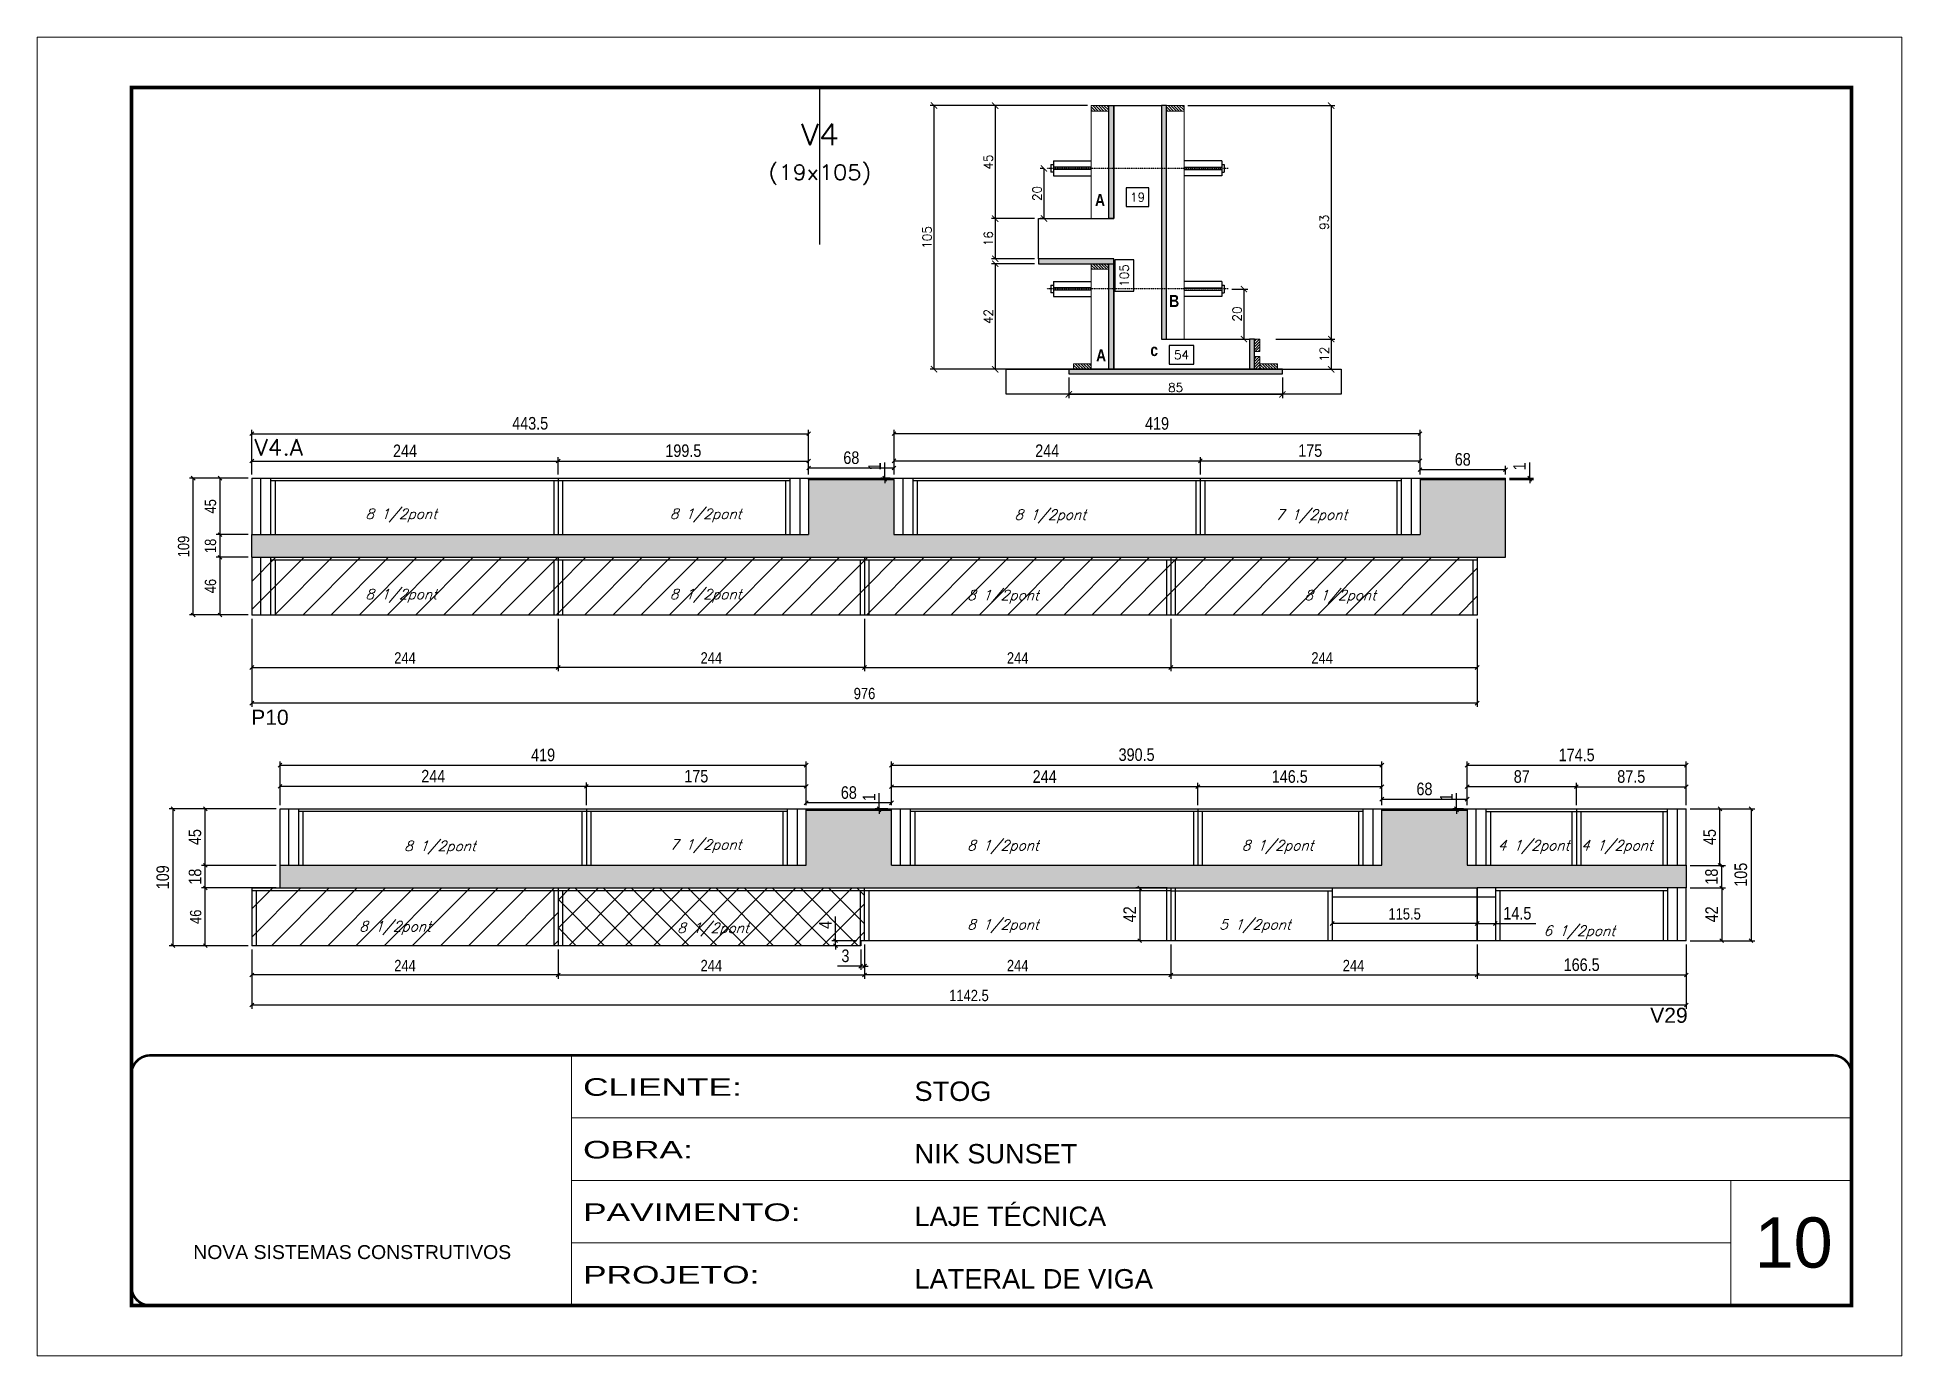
# Model space of a CAD drawing. Extents: x -10448 to -1189, y -11772 to 17235.
# Drawn here: x -8850 to -7365, y 13497 to 14547 of the extents above; entities that cross this region are included whole.
import ezdxf
from ezdxf.enums import TextEntityAlignment as Align

# ---------------------------------------------------------------- set-up
doc = ezdxf.new("R2010")
doc.units = 0
for name, pattern in [('CONTINUO', [0]), ('DASHED', [0.75, 0.5, -0.25]), ('HIDDEN', [0.375, 0.25, -0.125])]:
    doc.linetypes.add(name, pattern=pattern)
for name, color, linetype in [('5', 5, 'Continuous'), ('barrote', 251, 'Continuous'), ('COTA', 241, 'Continuous'), ('Cota Seção (2x)', 4, 'Continuous'), ('detalhes', 4, 'Continuous'), ('Painéis', 200, 'Continuous'), ('Reaproveitamento', 251, 'Continuous'), ('SARR_2.2x7', 40, 'Continuous'), ('SARR_3.5x7', 81, 'Continuous'), ('TENSOR', 3, 'Continuous'), ('texto', 7, 'Continuous'), ('Texto de Titulo', 7, 'Continuous'), ('Texto Qtd Sarr', 242, 'Continuous')]:
    doc.layers.add(name, color=color, linetype=linetype)
for name, color, linetype, lineweight in [('CARIMBO', 255, 'Continuous', 9), ('CONCRETO', 251, 'Continuous', 25), ('Folhas', 255, 'Continuous', 9), ('Hachura', 251, 'Continuous', 9), ('Madeira', 126, 'Continuous', 18), ('SARRAFO DE PRESSAO', 251, 'DASHED', 9), ('Texto Seção', 7, 'Continuous', 15)]:
    doc.layers.add(name, color=color, linetype=linetype, lineweight=lineweight)
doc.styles.add('ARIAL', font='arial.ttf')
doc.styles.add('COTA TECNICA', font='techl___.ttf', dxfattribs={"height": 10})
doc.styles.add('COTA TECNICA-50', font='techl___.ttf', dxfattribs={"height": 9})
doc.styles.add('REGUA-120', font='ROMANS.shx', dxfattribs={"height": 15})
doc.styles.add('Romans', font='romans.shx')
doc.styles.get("Standard").update_dxf_attribs({"font": 'arial.ttf'})
doc.styles.add('TECNICA', font='techb___.ttf', dxfattribs={"height": 10})
doc.styles.add('Tecnologia', font='')
doc.styles.get('Tecnologia').set_extended_font_data('Forgotten Futurist')
doc.dimstyles.new('COTA PAINEL-50', dxfattribs={"dimtxt": 9, "dimasz": 3, "dimexe": 3, "dimexo": 3, "dimgap": 3, "dimtad": 1, "dimdec": 1, "dimzin": 12, "dimdsep": 46, "dimtxsty": 'COTA TECNICA-50', "dimblk1": 'OBLIQUE', "dimblk2": 'OBLIQUE', "dimsah": 1, "dimcen": 0.9, "dimclrd": 4, "dimclre": 4, "dimclrt": 240, "dimadec": 1, "dimazin": 3, "dimtfac": 1, "dimtdec": 1, "dimtmove": 0, "dimatfit": 3, "dimfxl": 1, "dimtolj": 1, "dimtzin": 12, "dimarcsym": 0})
doc.dimstyles.new('Cota Seção (2x)', dxfattribs={"dimtxt": 7, "dimasz": 5, "dimexe": 3, "dimexo": 3, "dimgap": 2, "dimtad": 3, "dimdec": 1, "dimlfac": 0.5, "dimzin": 12, "dimdsep": 46, "dimtxsty": 'Romans', "dimblk": 'ARCHTICK', "dimcen": 0, "dimclrd": 4, "dimclre": 4, "dimclrt": 1, "dimadec": 1, "dimazin": 3, "dimtfac": 1, "dimtdec": 1, "dimtmove": 0, "dimatfit": 3, "dimldrblk": 'OBLIQUE', "dimfxl": 1, "dimtolj": 1, "dimtzin": 12, "dimarcsym": 0})
doc.dimstyles.new('Cota Seção interna', dxfattribs={"dimtxt": 7, "dimasz": 6, "dimexe": 0.18, "dimexo": 2, "dimgap": -4, "dimtad": 3, "dimdec": 1, "dimlfac": 0.5, "dimzin": 12, "dimdsep": 46, "dimtxsty": 'Romans', "dimblk": 'ARCHTICK', "dimcen": 0.09, "dimse1": 1, "dimse2": 1, "dimsd1": 1, "dimsd2": 1, "dimclrd": 180, "dimclre": 5, "dimclrt": 1, "dimadec": 0, "dimazin": 3, "dimtfac": 1, "dimtdec": 1, "dimtofl": 0, "dimtmove": 0, "dimatfit": 3, "dimldrblk": 'ARCHTICK', "dimfxl": 1, "dimtolj": 1, "dimtzin": 0, "dimarcsym": 0})
doc.dimstyles.new('PAINEL', dxfattribs={"dimtxt": 10, "dimasz": 3, "dimexe": 3, "dimexo": 3, "dimgap": 3, "dimtad": 1, "dimdec": 1, "dimzin": 12, "dimdsep": 46, "dimtxsty": 'COTA TECNICA', "dimblk1": 'OBLIQUE', "dimblk2": 'OBLIQUE', "dimsah": 1, "dimcen": 0.9, "dimclrd": 4, "dimclre": 4, "dimclrt": 240, "dimadec": 1, "dimazin": 3, "dimtfac": 1, "dimtdec": 1, "dimtmove": 0, "dimatfit": 3, "dimfxl": 1, "dimtolj": 1, "dimtzin": 12, "dimarcsym": 0})
pattern_1 = [(45, (-3170, -919.608), (-11.22532, 11.22532), [])]

msp = doc.modelspace()

# ---------------------------------------------------------------- texts
at = {"layer": '5', "linetype": 'Continuous'}
for s, rotation, p in [('P10', 0.00004, (-8679.39, 13999.52)), ('V29', 359.99996, (-7565.11, 13762.2))]:
    msp.add_text(s, height=12, rotation=rotation, dxfattribs=at).set_placement(p)
at = {"layer": 'CARIMBO', "style": 'ARIAL'}
msp.add_text('10', height=40, dxfattribs=at).set_placement((-7481.92, 13567.22))
at = {"layer": 'detalhes', "style": 'TECNICA'}
for s, p in [('A', (-8007.29, 14412.68)), ('B', (-7948.2, 14332.26)), ('c', (-7963.25, 14293.23)), ('A', (-8006.43, 14288.96))]:
    msp.add_text(s, height=9.6, dxfattribs=at).set_placement(p)
at = {"layer": 'texto', "color": 2, "char_height": 8, "attachment_point": 5, "style": 'Romans'}
for s, insert in [('{\\Q19;\\C256;8 1/2pont}', (-8559.94, 14166.25)), ('{\\Q19;\\C256;8 1/2pont}', (-8317.4, 14166.23)), ('{\\Q19;\\C256;8 1/2pont}', (-8042.93, 14165.56)), ('{\\Q19;\\C256;7 1/2pont}', (-7834.92, 14165.56)), ('{\\Q19;\\C256;8 1/2pont}', (-8559.94, 14102.25)), ('{\\Q19;\\C256;8 1/2pont}', (-8317.4, 14102.23)), ('{\\Q19;\\C256;8 1/2pont}', (-8080.57, 14101.56)), ('{\\Q19;\\C256;8 1/2pont}', (-7812, 14101.56)), ('{\\Q19;\\C256;8 1/2pont}', (-8529.04, 13901.72)), ('{\\Q19;\\C256;7 1/2pont}', (-8317.4, 13902.89)), ('{\\Q19;\\C256;8 1/2pont}', (-8080.57, 13902.22)), ('{\\Q19;\\C256;8 1/2pont}', (-7861.81, 13902.22)), ('{\\Q19;\\C256;4 1/2pont}', (-7657.97, 13902.22)), ('{\\Q19;\\C256;4 1/2pont}', (-7591.55, 13902.22)), ('{\\Q19;\\C256;8 1/2pont}', (-8564.8, 13837.72)), ('{\\Q19;\\C256;8 1/2pont}', (-8311.59, 13836.44)), ('{\\Q19;\\C256;8 1/2pont}', (-8080.57, 13839.22)), ('{\\Q19;\\C256;5 1/2pont}', (-7879.9, 13839.22)), ('{\\Q19;\\C256;6 1/2pont}', (-7621.56, 13834.24))]:
    msp.add_mtext(s, dxfattribs=dict(at, insert=insert))
at = {"layer": 'Texto Seção', "style": 'REGUA-120', "width": 1.05}
msp.add_text('V4.A', height=13, dxfattribs=at).set_placement((-8676.74, 14214.04))

# ---------------------------------------------------------------- blocks, each defined once
blk = doc.blocks.new('9999999999')
at = {"color": 30, "linetype": 'CONTINUO'}
for p, q in [((98564.6, 34230.2), (98564.6, 34429.4)), ((98564.6, 34379.6), (99584, 34379.6)), ((98564.6, 34329.8), (99488, 34329.8)), ((99584, 34329.8), (99488, 34329.8)), ((99488, 34329.8), (99488, 34230.2)), ((98564.6, 34280), (99488, 34280))]:
    blk.add_line(p, q, dxfattribs=at)
at = {"color": 30, "linetype": 'CONTINUO', "const_width": 2}
blk.add_lwpolyline([(99584, 34230.2), (99584, 34414.4, 0.414214), (99569, 34429.4), (98229, 34429.4, 0.414214), (98214, 34414.4), (98214, 34245.2, 0.414214), (98229, 34230.2), (99584, 34230.2)], format="xyb", dxfattribs=at)
at = {"layer": 'Folhas'}
blk.add_lwpolyline([(98139, 34190.2), (99624, 34190.2), (99624, 35240.2), (98139, 35240.2)], close=True, dxfattribs=at)
at = {"layer": 'Folhas', "color": 30, "const_width": 3}
blk.add_lwpolyline([(98214, 34230.2), (99584, 34230.2), (99584, 35200.2), (98214, 35200.2)], close=True, dxfattribs=at)
at = {"color": 7, "linetype": 'Continuous', "ltscale": 5, "style": 'ARIAL'}
for s, height, p in [('STOG', 15.48, (98837.7, 34393.1)), ('NIK SUNSET', 15.48, (98837.7, 34343.3)), ('LAJE TÉCNICA', 15.483, (98837.7, 34293.5)), ('NOVA SISTEMAS CONSTRUTIVOS', 11.059, (98263.2, 34267.2)), ('LATERAL DE VIGA', 15.483, (98837.7, 34243.7))]:
    blk.add_text(s, height=height, dxfattribs=at).set_placement(p)
at = {"layer": 'Folhas', "color": 7, "style": 'Tecnologia', "width": 1.5}
for s, p in [('CLIENTE:', (98573.7, 34397.2)), ('OBRA:', (98573.7, 34347.3)), ('PAVIMENTO:', (98573.7, 34297.5)), ('PROJETO:', (98573.7, 34247.7))]:
    blk.add_text(s, height=14, dxfattribs=at).set_placement(p)
blk = doc.blocks.new('titulo1')
at = {"layer": 'Defpoints', "color": 252, "linetype": 'HIDDEN', "ltscale": 2}
blk.add_line((0, 0), (0, 125), dxfattribs=at)
at = {"layer": 'Defpoints', "style": 'Romans', "oblique": 15}
blk.add_attdef('FOLHA', text='', height=10, dxfattribs=at).set_placement((0, 15.6), align=Align.MIDDLE_CENTER)
at = {"layer": 'Texto Qtd Sarr', "color": 3, "style": 'Romans', "oblique": 15}
for tag, height, p in [('TITULO', 17, (0, 71.4)), ('SEÇÃO', 12, (0, 41.5))]:
    blk.add_attdef(tag, text='', height=height, dxfattribs=at).set_placement(p, align=Align.MIDDLE_CENTER)
blk = doc.blocks.new('_Oblique')
at = {"color": 0, "linetype": 'ByBlock', "lineweight": -2}
blk.add_line((-0.5, -0.5), (0.5, 0.5), dxfattribs=at)
blk = doc.blocks.new('*D173')
at = {"layer": 'COTA', "color": 4, "linetype": 'ByBlock', "lineweight": -2, "transparency": 16777216}
for p, q in [((-7533.4, 13869.6), (-7505.1, 13869.6)), ((-7508.1, 13869.6), (-7508.1, 13827.6)), ((-7533.4, 13827.6), (-7505.1, 13827.6))]:
    blk.add_line(p, q, dxfattribs=at)
at = {"layer": 'Defpoints', "color": 0, "linetype": 'ByBlock', "transparency": 16777216}
for p in [(-7536.4, 13869.6), (-7536.4, 13827.6), (-7508.1, 13827.6)]:
    blk.add_point(p, dxfattribs=at)
at = {"layer": 'COTA', "color": 4, "linetype": 'ByBlock', "lineweight": -2, "transparency": 16777216, "xscale": 3, "yscale": 3, "zscale": 3}
for p, rotation in [((-7508.1, 13869.6), 90), ((-7508.1, 13827.6), 270)]:
    blk.add_blockref('_Oblique', p, dxfattribs=dict(at, rotation=rotation))
at = {"layer": 'COTA', "color": 240, "linetype": 'ByBlock', "transparency": 16777216, "insert": (-7516.2, 13848.6), "char_height": 10, "attachment_point": 5, "rotation": 90, "style": 'COTA TECNICA'}
blk.add_mtext('\\A1;42', dxfattribs=at)
blk = doc.blocks.new('*D174')
at = {"layer": 'COTA', "color": 4, "linetype": 'ByBlock', "lineweight": -2, "transparency": 16777216}
for p, q in [((-7533.4, 13887.6), (-7505.1, 13887.6)), ((-7508.1, 13869.6), (-7508.1, 13887.6)), ((-7533.4, 13869.6), (-7505.1, 13869.6))]:
    blk.add_line(p, q, dxfattribs=at)
at = {"layer": 'Defpoints', "color": 0, "linetype": 'ByBlock', "transparency": 16777216}
for p in [(-7536.4, 13887.6), (-7508.1, 13887.6), (-7536.4, 13869.6)]:
    blk.add_point(p, dxfattribs=at)
at = {"layer": 'COTA', "color": 4, "linetype": 'ByBlock', "lineweight": -2, "transparency": 16777216, "xscale": 3, "yscale": 3, "zscale": 3}
for p, rotation in [((-7508.1, 13887.6), 90), ((-7508.1, 13869.6), 270)]:
    blk.add_blockref('_Oblique', p, dxfattribs=dict(at, rotation=rotation))
at = {"layer": 'COTA', "color": 240, "linetype": 'ByBlock', "transparency": 16777216, "insert": (-7516.2, 13878.6), "char_height": 10, "attachment_point": 5, "rotation": 90, "style": 'COTA TECNICA'}
blk.add_mtext('\\A1;18', dxfattribs=at)
blk = doc.blocks.new('*D175')
at = {"layer": 'COTA', "color": 4, "linetype": 'ByBlock', "lineweight": -2, "transparency": 16777216}
for p, q in [((-7533.4, 13932.6), (-7481.8, 13932.6)), ((-7484.8, 13932.6), (-7484.8, 13827.6)), ((-7533.4, 13827.6), (-7481.8, 13827.6))]:
    blk.add_line(p, q, dxfattribs=at)
at = {"layer": 'Defpoints', "color": 0, "linetype": 'ByBlock', "transparency": 16777216}
for p in [(-7536.4, 13932.6), (-7536.4, 13827.6), (-7484.8, 13827.6)]:
    blk.add_point(p, dxfattribs=at)
at = {"layer": 'COTA', "color": 4, "linetype": 'ByBlock', "lineweight": -2, "transparency": 16777216, "xscale": 3, "yscale": 3, "zscale": 3}
for p, rotation in [((-7484.8, 13932.6), 90), ((-7484.8, 13827.6), 270)]:
    blk.add_blockref('_Oblique', p, dxfattribs=dict(at, rotation=rotation))
at = {"layer": 'COTA', "color": 240, "linetype": 'ByBlock', "transparency": 16777216, "insert": (-7492.9, 13880.1), "char_height": 10, "attachment_point": 5, "rotation": 90, "style": 'COTA TECNICA'}
blk.add_mtext('\\A1;105', dxfattribs=at)
blk = doc.blocks.new('*D176')
at = {"layer": 'COTA', "color": 4, "linetype": 'ByBlock', "lineweight": -2, "transparency": 16777216}
for p, q in [((-8190.9, 13824.6), (-8190.9, 13797.3)), ((-7946.9, 13824.6), (-7946.9, 13797.3)), ((-7946.9, 13800.3), (-8190.9, 13800.3))]:
    blk.add_line(p, q, dxfattribs=at)
at = {"layer": 'Defpoints', "color": 0, "linetype": 'ByBlock', "transparency": 16777216}
for p in [(-8190.9, 13827.6), (-7946.9, 13827.6), (-8190.9, 13800.3)]:
    blk.add_point(p, dxfattribs=at)
at = {"layer": 'COTA', "color": 4, "linetype": 'ByBlock', "lineweight": -2, "transparency": 16777216, "xscale": 3, "yscale": 3, "zscale": 3, "rotation": 180}
blk.add_blockref('_Oblique', (-8190.9, 13800.3), dxfattribs=at)
at = {"layer": 'COTA', "color": 4, "linetype": 'ByBlock', "lineweight": -2, "transparency": 16777216, "xscale": 3, "yscale": 3, "zscale": 3}
blk.add_blockref('_Oblique', (-7946.9, 13800.3), dxfattribs=at)
at = {"layer": 'COTA', "color": 240, "linetype": 'ByBlock', "transparency": 16777216, "insert": (-8068.9, 13807.8), "char_height": 9, "attachment_point": 5, "style": 'COTA TECNICA-50'}
blk.add_mtext('\\A1;244', dxfattribs=at)
blk = doc.blocks.new('*D177')
at = {"layer": 'COTA', "color": 4, "linetype": 'ByBlock', "lineweight": -2, "transparency": 16777216}
for p, q in [((-7946.9, 13824.6), (-7946.9, 13797.3)), ((-7702.9, 13824.6), (-7702.9, 13797.3)), ((-7946.9, 13800.3), (-7702.9, 13800.3))]:
    blk.add_line(p, q, dxfattribs=at)
at = {"layer": 'Defpoints', "color": 0, "linetype": 'ByBlock', "transparency": 16777216}
for p in [(-7946.9, 13827.6), (-7702.9, 13827.6), (-7702.9, 13800.3)]:
    blk.add_point(p, dxfattribs=at)
at = {"layer": 'COTA', "color": 4, "linetype": 'ByBlock', "lineweight": -2, "transparency": 16777216, "xscale": 3, "yscale": 3, "zscale": 3, "rotation": 180}
blk.add_blockref('_Oblique', (-7946.9, 13800.3), dxfattribs=at)
at = {"layer": 'COTA', "color": 4, "linetype": 'ByBlock', "lineweight": -2, "transparency": 16777216, "xscale": 3, "yscale": 3, "zscale": 3}
blk.add_blockref('_Oblique', (-7702.9, 13800.3), dxfattribs=at)
at = {"layer": 'COTA', "color": 240, "linetype": 'ByBlock', "transparency": 16777216, "insert": (-7801.4, 13807.8), "char_height": 9, "attachment_point": 5, "style": 'COTA TECNICA-50'}
blk.add_mtext('\\A1;244', dxfattribs=at)
blk = doc.blocks.new('*D178')
at = {"layer": 'COTA', "color": 4, "linetype": 'ByBlock', "lineweight": -2, "transparency": 16777216}
for p, q in [((-7946.9, 14084), (-7946.9, 14042.2)), ((-7702.9, 14084), (-7702.9, 14042.2)), ((-7946.9, 14045.2), (-7702.9, 14045.2))]:
    blk.add_line(p, q, dxfattribs=at)
at = {"layer": 'Defpoints', "color": 0, "linetype": 'ByBlock', "transparency": 16777216}
for p in [(-7946.9, 14087), (-7702.9, 14087), (-7702.9, 14045.2)]:
    blk.add_point(p, dxfattribs=at)
at = {"layer": 'COTA', "color": 4, "linetype": 'ByBlock', "lineweight": -2, "transparency": 16777216, "xscale": 3, "yscale": 3, "zscale": 3, "rotation": 180}
blk.add_blockref('_Oblique', (-7946.9, 14045.2), dxfattribs=at)
at = {"layer": 'COTA', "color": 4, "linetype": 'ByBlock', "lineweight": -2, "transparency": 16777216, "xscale": 3, "yscale": 3, "zscale": 3}
blk.add_blockref('_Oblique', (-7702.9, 14045.2), dxfattribs=at)
at = {"layer": 'COTA', "color": 240, "linetype": 'ByBlock', "transparency": 16777216, "insert": (-7826.4, 14052.8), "char_height": 9, "attachment_point": 5, "style": 'COTA TECNICA-50'}
blk.add_mtext('\\A1;244', dxfattribs=at)
blk = doc.blocks.new('*D179')
at = {"layer": 'COTA', "color": 4, "linetype": 'ByBlock', "lineweight": -2, "transparency": 16777216}
for p, q in [((-8434.9, 14084), (-8434.9, 14042.2)), ((-8190.9, 14084), (-8190.9, 14042.2)), ((-8190.9, 14045.2), (-8434.9, 14045.2))]:
    blk.add_line(p, q, dxfattribs=at)
at = {"layer": 'Defpoints', "color": 0, "linetype": 'ByBlock', "transparency": 16777216}
for p in [(-8434.9, 14087), (-8190.9, 14087), (-8434.9, 14045.2)]:
    blk.add_point(p, dxfattribs=at)
at = {"layer": 'COTA', "color": 4, "linetype": 'ByBlock', "lineweight": -2, "transparency": 16777216, "xscale": 3, "yscale": 3, "zscale": 3, "rotation": 180}
blk.add_blockref('_Oblique', (-8434.9, 14045.2), dxfattribs=at)
at = {"layer": 'COTA', "color": 4, "linetype": 'ByBlock', "lineweight": -2, "transparency": 16777216, "xscale": 3, "yscale": 3, "zscale": 3}
blk.add_blockref('_Oblique', (-8190.9, 14045.2), dxfattribs=at)
at = {"layer": 'COTA', "color": 240, "linetype": 'ByBlock', "transparency": 16777216, "insert": (-8312.9, 14052.8), "char_height": 9, "attachment_point": 5, "style": 'COTA TECNICA-50'}
blk.add_mtext('\\A1;244', dxfattribs=at)
blk = doc.blocks.new('*D180')
at = {"layer": 'COTA', "color": 4, "linetype": 'ByBlock', "lineweight": -2, "transparency": 16777216}
for p, q in [((-8190.9, 14084), (-8190.9, 14042.2)), ((-7946.9, 14084), (-7946.9, 14042.2)), ((-8190.9, 14045.2), (-7946.9, 14045.2))]:
    blk.add_line(p, q, dxfattribs=at)
at = {"layer": 'Defpoints', "color": 0, "linetype": 'ByBlock', "transparency": 16777216}
for p in [(-8190.9, 14087), (-7946.9, 14087), (-7946.9, 14045.2)]:
    blk.add_point(p, dxfattribs=at)
at = {"layer": 'COTA', "color": 4, "linetype": 'ByBlock', "lineweight": -2, "transparency": 16777216, "xscale": 3, "yscale": 3, "zscale": 3, "rotation": 180}
blk.add_blockref('_Oblique', (-8190.9, 14045.2), dxfattribs=at)
at = {"layer": 'COTA', "color": 4, "linetype": 'ByBlock', "lineweight": -2, "transparency": 16777216, "xscale": 3, "yscale": 3, "zscale": 3}
blk.add_blockref('_Oblique', (-7946.9, 14045.2), dxfattribs=at)
at = {"layer": 'COTA', "color": 240, "linetype": 'ByBlock', "transparency": 16777216, "insert": (-8068.9, 14052.8), "char_height": 9, "attachment_point": 5, "style": 'COTA TECNICA-50'}
blk.add_mtext('\\A1;244', dxfattribs=at)
blk = doc.blocks.new('*D181')
at = {"layer": 'COTA', "color": 4, "linetype": 'ByBlock', "lineweight": -2, "transparency": 16777216}
for p, q in [((-8678.9, 14084), (-8678.9, 14042.2)), ((-8434.9, 14084), (-8434.9, 14042.2)), ((-8678.9, 14045.2), (-8434.9, 14045.2))]:
    blk.add_line(p, q, dxfattribs=at)
at = {"layer": 'Defpoints', "color": 0, "linetype": 'ByBlock', "transparency": 16777216}
for p in [(-8678.9, 14087), (-8434.9, 14087), (-8434.9, 14045.2)]:
    blk.add_point(p, dxfattribs=at)
at = {"layer": 'COTA', "color": 4, "linetype": 'ByBlock', "lineweight": -2, "transparency": 16777216, "xscale": 3, "yscale": 3, "zscale": 3, "rotation": 180}
blk.add_blockref('_Oblique', (-8678.9, 14045.2), dxfattribs=at)
at = {"layer": 'COTA', "color": 4, "linetype": 'ByBlock', "lineweight": -2, "transparency": 16777216, "xscale": 3, "yscale": 3, "zscale": 3}
blk.add_blockref('_Oblique', (-8434.9, 14045.2), dxfattribs=at)
at = {"layer": 'COTA', "color": 240, "linetype": 'ByBlock', "transparency": 16777216, "insert": (-8556.9, 14052.8), "char_height": 9, "attachment_point": 5, "style": 'COTA TECNICA-50'}
blk.add_mtext('\\A1;244', dxfattribs=at)
blk = doc.blocks.new('*D194')
at = {"layer": 'COTA', "color": 4, "linetype": 'ByBlock', "lineweight": -2, "transparency": 16777216}
for p, q in [((-8681.9, 14133), (-8707.2, 14133)), ((-8704.2, 14087), (-8704.2, 14133)), ((-8681.9, 14087), (-8707.2, 14087))]:
    blk.add_line(p, q, dxfattribs=at)
at = {"layer": 'Defpoints', "color": 0, "linetype": 'ByBlock', "transparency": 16777216}
for p in [(-8704.2, 14133), (-8678.9, 14133), (-8678.9, 14087)]:
    blk.add_point(p, dxfattribs=at)
at = {"layer": 'COTA', "color": 4, "linetype": 'ByBlock', "lineweight": -2, "transparency": 16777216, "xscale": 3, "yscale": 3, "zscale": 3}
for p, rotation in [((-8704.2, 14133), 90), ((-8704.2, 14087), 270)]:
    blk.add_blockref('_Oblique', p, dxfattribs=dict(at, rotation=rotation))
at = {"layer": 'COTA', "color": 240, "linetype": 'ByBlock', "transparency": 16777216, "insert": (-8711.8, 14110), "char_height": 9, "attachment_point": 5, "rotation": 90, "style": 'COTA TECNICA-50'}
blk.add_mtext('\\A1;46', dxfattribs=at)
blk = doc.blocks.new('*D195')
at = {"layer": 'COTA', "color": 4, "linetype": 'ByBlock', "lineweight": -2, "transparency": 16777216}
for p, q in [((-8678.9, 14084), (-8678.9, 14013.8)), ((-7702.9, 14084), (-7702.9, 14013.8)), ((-7702.9, 14016.8), (-8678.9, 14016.8))]:
    blk.add_line(p, q, dxfattribs=at)
at = {"layer": 'Defpoints', "color": 0, "linetype": 'ByBlock', "transparency": 16777216}
for p in [(-8678.9, 14087), (-7702.9, 14087), (-8678.9, 14016.8)]:
    blk.add_point(p, dxfattribs=at)
at = {"layer": 'COTA', "color": 4, "linetype": 'ByBlock', "lineweight": -2, "transparency": 16777216, "xscale": 3, "yscale": 3, "zscale": 3, "rotation": 180}
blk.add_blockref('_Oblique', (-8678.9, 14016.8), dxfattribs=at)
at = {"layer": 'COTA', "color": 4, "linetype": 'ByBlock', "lineweight": -2, "transparency": 16777216, "xscale": 3, "yscale": 3, "zscale": 3}
blk.add_blockref('_Oblique', (-7702.9, 14016.8), dxfattribs=at)
at = {"layer": 'COTA', "color": 240, "linetype": 'ByBlock', "transparency": 16777216, "insert": (-8190.9, 14024.4), "char_height": 9, "attachment_point": 5, "style": 'COTA TECNICA-50'}
blk.add_mtext('\\A1;976', dxfattribs=at)
blk = doc.blocks.new('*D182')
at = {"layer": 'COTA', "color": 4, "linetype": 'ByBlock', "lineweight": -2, "transparency": 16777216}
for p, q in [((-8678.9, 13820.6), (-8678.9, 13797.3)), ((-8434.9, 13820.6), (-8434.9, 13797.3)), ((-8434.9, 13800.3), (-8678.9, 13800.3))]:
    blk.add_line(p, q, dxfattribs=at)
at = {"layer": 'Defpoints', "color": 0, "linetype": 'ByBlock', "transparency": 16777216}
for p in [(-8678.9, 13823.6), (-8434.9, 13823.6), (-8678.9, 13800.3)]:
    blk.add_point(p, dxfattribs=at)
at = {"layer": 'COTA', "color": 4, "linetype": 'ByBlock', "lineweight": -2, "transparency": 16777216, "xscale": 3, "yscale": 3, "zscale": 3, "rotation": 180}
blk.add_blockref('_Oblique', (-8678.9, 13800.3), dxfattribs=at)
at = {"layer": 'COTA', "color": 4, "linetype": 'ByBlock', "lineweight": -2, "transparency": 16777216, "xscale": 3, "yscale": 3, "zscale": 3}
blk.add_blockref('_Oblique', (-8434.9, 13800.3), dxfattribs=at)
at = {"layer": 'COTA', "color": 240, "linetype": 'ByBlock', "transparency": 16777216, "insert": (-8556.9, 13807.8), "char_height": 9, "attachment_point": 5, "style": 'COTA TECNICA-50'}
blk.add_mtext('\\A1;244', dxfattribs=at)
blk = doc.blocks.new('*D183')
at = {"layer": 'COTA', "color": 4, "linetype": 'ByBlock', "lineweight": -2, "transparency": 16777216}
for p, q in [((-8434.9, 13820.6), (-8434.9, 13797.3)), ((-8190.9, 13824.6), (-8190.9, 13797.3)), ((-8434.9, 13800.3), (-8190.9, 13800.3))]:
    blk.add_line(p, q, dxfattribs=at)
at = {"layer": 'Defpoints', "color": 0, "linetype": 'ByBlock', "transparency": 16777216}
for p in [(-8190.9, 13827.6), (-8434.9, 13823.6), (-8190.9, 13800.3)]:
    blk.add_point(p, dxfattribs=at)
at = {"layer": 'COTA', "color": 4, "linetype": 'ByBlock', "lineweight": -2, "transparency": 16777216, "xscale": 3, "yscale": 3, "zscale": 3, "rotation": 180}
blk.add_blockref('_Oblique', (-8434.9, 13800.3), dxfattribs=at)
at = {"layer": 'COTA', "color": 4, "linetype": 'ByBlock', "lineweight": -2, "transparency": 16777216, "xscale": 3, "yscale": 3, "zscale": 3}
blk.add_blockref('_Oblique', (-8190.9, 13800.3), dxfattribs=at)
at = {"layer": 'COTA', "color": 240, "linetype": 'ByBlock', "transparency": 16777216, "insert": (-8312.9, 13807.8), "char_height": 9, "attachment_point": 5, "style": 'COTA TECNICA-50'}
blk.add_mtext('\\A1;244', dxfattribs=at)
blk = doc.blocks.new('*D184')
at = {"layer": 'COTA', "color": 4, "linetype": 'ByBlock', "lineweight": -2, "transparency": 16777216}
for p, q in [((-8678.9, 13820.6), (-8678.9, 13773.3)), ((-7536.4, 13824.6), (-7536.4, 13773.3)), ((-7536.4, 13776.3), (-8678.9, 13776.3))]:
    blk.add_line(p, q, dxfattribs=at)
at = {"layer": 'Defpoints', "color": 0, "linetype": 'ByBlock', "transparency": 16777216}
for p in [(-7536.4, 13827.6), (-8678.9, 13823.6), (-8678.9, 13776.3)]:
    blk.add_point(p, dxfattribs=at)
at = {"layer": 'COTA', "color": 4, "linetype": 'ByBlock', "lineweight": -2, "transparency": 16777216, "xscale": 3, "yscale": 3, "zscale": 3, "rotation": 180}
blk.add_blockref('_Oblique', (-8678.9, 13776.3), dxfattribs=at)
at = {"layer": 'COTA', "color": 4, "linetype": 'ByBlock', "lineweight": -2, "transparency": 16777216, "xscale": 3, "yscale": 3, "zscale": 3}
blk.add_blockref('_Oblique', (-7536.4, 13776.3), dxfattribs=at)
at = {"layer": 'COTA', "color": 240, "linetype": 'ByBlock', "transparency": 16777216, "insert": (-8107.7, 13783.9), "char_height": 9, "attachment_point": 5, "style": 'COTA TECNICA-50'}
blk.add_mtext('\\A1;1142.5', dxfattribs=at)
blk = doc.blocks.new('*D185')
at = {"layer": 'COTA', "color": 4, "linetype": 'ByBlock', "lineweight": -2, "transparency": 16777216}
for p, q in [((-8681.9, 13869.6), (-8719, 13869.6)), ((-8716, 13823.6), (-8716, 13869.6)), ((-8681.9, 13823.6), (-8719, 13823.6))]:
    blk.add_line(p, q, dxfattribs=at)
at = {"layer": 'Defpoints', "color": 0, "linetype": 'ByBlock', "transparency": 16777216}
for p in [(-8716, 13869.6), (-8678.9, 13869.6), (-8678.9, 13823.6)]:
    blk.add_point(p, dxfattribs=at)
at = {"layer": 'COTA', "color": 4, "linetype": 'ByBlock', "lineweight": -2, "transparency": 16777216, "xscale": 3, "yscale": 3, "zscale": 3}
for p, rotation in [((-8716, 13869.6), 90), ((-8716, 13823.6), 270)]:
    blk.add_blockref('_Oblique', p, dxfattribs=dict(at, rotation=rotation))
at = {"layer": 'COTA', "color": 240, "linetype": 'ByBlock', "transparency": 16777216, "insert": (-8723.6, 13846.6), "char_height": 9, "attachment_point": 5, "rotation": 90, "style": 'COTA TECNICA-50'}
blk.add_mtext('\\A1;46', dxfattribs=at)
blk = doc.blocks.new('*D196')
at = {"layer": 'COTA', "color": 4, "linetype": 'ByBlock', "lineweight": -2, "transparency": 16777216}
for p, q in [((-8681.9, 14151), (-8707.2, 14151)), ((-8704.2, 14133), (-8704.2, 14151)), ((-8681.9, 14133), (-8707.2, 14133))]:
    blk.add_line(p, q, dxfattribs=at)
at = {"layer": 'Defpoints', "color": 0, "linetype": 'ByBlock', "transparency": 16777216}
for p in [(-8704.2, 14151), (-8678.9, 14151), (-8678.9, 14133)]:
    blk.add_point(p, dxfattribs=at)
at = {"layer": 'COTA', "color": 4, "linetype": 'ByBlock', "lineweight": -2, "transparency": 16777216, "xscale": 3, "yscale": 3, "zscale": 3}
for p, rotation in [((-8704.2, 14151), 90), ((-8704.2, 14133), 270)]:
    blk.add_blockref('_Oblique', p, dxfattribs=dict(at, rotation=rotation))
at = {"layer": 'COTA', "color": 240, "linetype": 'ByBlock', "transparency": 16777216, "insert": (-8711.8, 14142), "char_height": 9, "attachment_point": 5, "rotation": 90, "style": 'COTA TECNICA-50'}
blk.add_mtext('\\A1;18', dxfattribs=at)
blk = doc.blocks.new('*D186')
at = {"layer": 'COTA', "color": 4, "linetype": 'ByBlock', "lineweight": -2, "transparency": 16777216}
for p, q in [((-8681.9, 14196), (-8728.6, 14196)), ((-8725.6, 14087), (-8725.6, 14196)), ((-8681.9, 14087), (-8728.6, 14087))]:
    blk.add_line(p, q, dxfattribs=at)
at = {"layer": 'Defpoints', "color": 0, "linetype": 'ByBlock', "transparency": 16777216}
for p in [(-8725.6, 14196), (-8678.9, 14196), (-8678.9, 14087)]:
    blk.add_point(p, dxfattribs=at)
at = {"layer": 'COTA', "color": 4, "linetype": 'ByBlock', "lineweight": -2, "transparency": 16777216, "xscale": 3, "yscale": 3, "zscale": 3}
for p, rotation in [((-8725.6, 14196), 90), ((-8725.6, 14087), 270)]:
    blk.add_blockref('_Oblique', p, dxfattribs=dict(at, rotation=rotation))
at = {"layer": 'COTA', "color": 240, "linetype": 'ByBlock', "transparency": 16777216, "insert": (-8733.2, 14141.5), "char_height": 9, "attachment_point": 5, "rotation": 90, "style": 'COTA TECNICA-50'}
blk.add_mtext('\\A1;109', dxfattribs=at)
blk = doc.blocks.new('*D197')
at = {"layer": 'COTA', "color": 4, "linetype": 'ByBlock', "lineweight": -2, "transparency": 16777216}
for p, q in [((-7818.4, 13843.6), (-7818.4, 13838.3)), ((-7702.9, 13841.3), (-7818.4, 13841.3)), ((-7702.9, 13845.6), (-7702.9, 13838.3))]:
    blk.add_line(p, q, dxfattribs=at)
at = {"layer": 'Defpoints', "color": 0, "linetype": 'ByBlock', "transparency": 16777216}
for p in [(-7818.4, 13846.6), (-7818.4, 13841.3), (-7702.9, 13848.6)]:
    blk.add_point(p, dxfattribs=at)
at = {"layer": 'COTA', "color": 4, "linetype": 'ByBlock', "lineweight": -2, "transparency": 16777216, "xscale": 3, "yscale": 3, "zscale": 3, "rotation": 180}
blk.add_blockref('_Oblique', (-7818.4, 13841.3), dxfattribs=at)
at = {"layer": 'COTA', "color": 4, "linetype": 'ByBlock', "lineweight": -2, "transparency": 16777216, "xscale": 3, "yscale": 3, "zscale": 3}
blk.add_blockref('_Oblique', (-7702.9, 13841.3), dxfattribs=at)
at = {"layer": 'COTA', "color": 240, "linetype": 'ByBlock', "transparency": 16777216, "insert": (-7760.7, 13848.9), "char_height": 9, "attachment_point": 5, "style": 'COTA TECNICA-50'}
blk.add_mtext('\\A1;115.5', dxfattribs=at)
blk = doc.blocks.new('_ArchTick')
at = {"color": 0, "linetype": 'ByBlock', "const_width": 0.15}
blk.add_lwpolyline([(-0.5, -0.5), (0.5, 0.5)], dxfattribs=at)
blk = doc.blocks.new('*D169')
at = {"layer": 'COTA', "color": 4, "lineweight": -2, "transparency": 16777216}
for p, q in [((-7933.4, 14492.7), (-7816.2, 14492.7)), ((-7819.2, 14492.7), (-7819.2, 14306.7)), ((-7863.4, 14306.7), (-7816.2, 14306.7))]:
    blk.add_line(p, q, dxfattribs=at)
at = {"layer": 'Defpoints', "color": 0, "transparency": 16777216}
for p in [(-7936.4, 14492.7), (-7866.4, 14306.7), (-7819.2, 14306.7)]:
    blk.add_point(p, dxfattribs=at)
at = {"layer": 'COTA', "color": 4, "lineweight": -2, "transparency": 16777216, "xscale": 5, "yscale": 5, "zscale": 5}
for p, rotation in [((-7819.2, 14492.7), 90), ((-7819.2, 14306.7), 270)]:
    blk.add_blockref('_ArchTick', p, dxfattribs=dict(at, rotation=rotation))
at = {"layer": 'COTA', "color": 1, "transparency": 16777216, "insert": (-7824.7, 14399.7), "char_height": 7, "attachment_point": 5, "rotation": 90, "style": 'Romans'}
blk.add_mtext('\\A1;93', dxfattribs=at)
blk = doc.blocks.new('*D170')
at = {"layer": 'COTA', "color": 4, "lineweight": -2, "transparency": 16777216}
for p, q in [((-8013.4, 14492.7), (-8089.8, 14492.7)), ((-8086.8, 14492.7), (-8086.8, 14402.7)), ((-8055.4, 14402.7), (-8089.8, 14402.7))]:
    blk.add_line(p, q, dxfattribs=at)
at = {"layer": 'Defpoints', "color": 0, "transparency": 16777216}
for p in [(-8010.4, 14492.7), (-8086.8, 14402.7), (-8052.4, 14402.7)]:
    blk.add_point(p, dxfattribs=at)
at = {"layer": 'COTA', "color": 4, "lineweight": -2, "transparency": 16777216, "xscale": 5, "yscale": 5, "zscale": 5}
for p, rotation in [((-8086.8, 14492.7), 90), ((-8086.8, 14402.7), 270)]:
    blk.add_blockref('_ArchTick', p, dxfattribs=dict(at, rotation=rotation))
at = {"layer": 'COTA', "color": 1, "transparency": 16777216, "insert": (-8092.3, 14447.7), "char_height": 7, "attachment_point": 5, "rotation": 90, "style": 'Romans'}
blk.add_mtext('\\A1;45', dxfattribs=at)
blk = doc.blocks.new('*D171')
at = {"layer": 'Cota Seção (2x)', "color": 180, "lineweight": -2, "transparency": 16777216}
for p, q in [((-7928.5, 14301.7), (-7948.2, 14301.7)), ((-7948.2, 14301.7), (-7948.2, 14286.7)), ((-7928.5, 14286.7), (-7928.5, 14301.7)), ((-7948.2, 14286.7), (-7928.5, 14286.7))]:
    blk.add_line(p, q, dxfattribs=at)
at = {"layer": 'Defpoints', "color": 0, "transparency": 16777216}
for p in [(-7992.4, 14290.7), (-7884.4, 14290.7), (-7992.4, 14282.7)]:
    blk.add_point(p, dxfattribs=at)
at = {"layer": 'Cota Seção (2x)', "color": 1, "transparency": 16777216, "insert": (-7938.4, 14294.2), "char_height": 7, "attachment_point": 5, "style": 'Romans'}
blk.add_mtext('\\A1;54', dxfattribs=at)
blk = doc.blocks.new('*D187')
at = {"layer": 'COTA', "color": 4, "lineweight": -2, "transparency": 16777216}
for p, q in [((-7898.4, 14346.6), (-7885.7, 14346.6)), ((-7888.7, 14346.6), (-7888.7, 14306.7)), ((-7898.4, 14306.7), (-7885.7, 14306.7))]:
    blk.add_line(p, q, dxfattribs=at)
at = {"layer": 'Defpoints', "color": 0, "transparency": 16777216}
for p in [(-7901.4, 14346.6), (-7901.4, 14306.7), (-7888.7, 14306.7)]:
    blk.add_point(p, dxfattribs=at)
at = {"layer": 'COTA', "color": 4, "lineweight": -2, "transparency": 16777216, "xscale": 5, "yscale": 5, "zscale": 5}
for p, rotation in [((-7888.7, 14346.6), 90), ((-7888.7, 14306.7), 270)]:
    blk.add_blockref('_ArchTick', p, dxfattribs=dict(at, rotation=rotation))
at = {"layer": 'COTA', "color": 1, "transparency": 16777216, "insert": (-7894.2, 14326.7), "char_height": 7, "attachment_point": 5, "rotation": 90, "style": 'Romans'}
blk.add_mtext('\\A1;20', dxfattribs=at)
blk = doc.blocks.new('*D188')
at = {"layer": 'COTA', "color": 4, "lineweight": -2, "transparency": 16777216}
for p, q in [((-8055.4, 14402.7), (-8089.8, 14402.7)), ((-8086.8, 14402.7), (-8086.8, 14370.7)), ((-8055.4, 14370.7), (-8089.8, 14370.7))]:
    blk.add_line(p, q, dxfattribs=at)
at = {"layer": 'Defpoints', "color": 0, "transparency": 16777216}
for p in [(-8052.4, 14402.7), (-8086.8, 14370.7), (-8052.4, 14370.7)]:
    blk.add_point(p, dxfattribs=at)
at = {"layer": 'COTA', "color": 4, "lineweight": -2, "transparency": 16777216, "xscale": 5, "yscale": 5, "zscale": 5}
for p, rotation in [((-8086.8, 14402.7), 90), ((-8086.8, 14370.7), 270)]:
    blk.add_blockref('_ArchTick', p, dxfattribs=dict(at, rotation=rotation))
at = {"layer": 'COTA', "color": 1, "transparency": 16777216, "insert": (-8092.3, 14386.7), "char_height": 7, "attachment_point": 5, "rotation": 90, "style": 'Romans'}
blk.add_mtext('\\A1;16', dxfattribs=at)
blk = doc.blocks.new('*D189')
at = {"layer": 'COTA', "color": 4, "lineweight": -2, "transparency": 16777216}
for p, q in [((-8055.4, 14366.7), (-8089.8, 14366.7)), ((-8086.8, 14366.7), (-8086.8, 14282.7)), ((-8013.4, 14282.7), (-8089.8, 14282.7))]:
    blk.add_line(p, q, dxfattribs=at)
at = {"layer": 'Defpoints', "color": 0, "transparency": 16777216}
for p in [(-8052.4, 14366.7), (-8086.8, 14282.7), (-8010.4, 14282.7)]:
    blk.add_point(p, dxfattribs=at)
at = {"layer": 'COTA', "color": 4, "lineweight": -2, "transparency": 16777216, "xscale": 5, "yscale": 5, "zscale": 5}
for p, rotation in [((-8086.8, 14366.7), 90), ((-8086.8, 14282.7), 270)]:
    blk.add_blockref('_ArchTick', p, dxfattribs=dict(at, rotation=rotation))
at = {"layer": 'COTA', "color": 1, "transparency": 16777216, "insert": (-8092.3, 14324.7), "char_height": 7, "attachment_point": 5, "rotation": 90, "style": 'Romans'}
blk.add_mtext('\\A1;42', dxfattribs=at)
blk = doc.blocks.new('*D172')
at = {"layer": 'COTA', "color": 4, "lineweight": -2, "transparency": 16777216}
for p, q in [((-7863.4, 14306.7), (-7816.2, 14306.7)), ((-7819.2, 14306.7), (-7819.2, 14282.7)), ((-7873, 14282.7), (-7816.2, 14282.7))]:
    blk.add_line(p, q, dxfattribs=at)
at = {"layer": 'Defpoints', "color": 0, "transparency": 16777216}
for p in [(-7866.4, 14306.7), (-7876, 14282.7), (-7819.2, 14282.7)]:
    blk.add_point(p, dxfattribs=at)
at = {"layer": 'COTA', "color": 4, "lineweight": -2, "transparency": 16777216, "xscale": 5, "yscale": 5, "zscale": 5}
for p, rotation in [((-7819.2, 14306.7), 90), ((-7819.2, 14282.7), 270)]:
    blk.add_blockref('_ArchTick', p, dxfattribs=dict(at, rotation=rotation))
at = {"layer": 'COTA', "color": 1, "transparency": 16777216, "insert": (-7824.7, 14294.7), "char_height": 7, "attachment_point": 5, "rotation": 90, "style": 'Romans'}
blk.add_mtext('\\A1;12', dxfattribs=at)
blk = doc.blocks.new('*D190')
at = {"layer": 'COTA', "color": 4, "lineweight": -2, "transparency": 16777216}
for p, q in [((-8013.4, 14492.7), (-8138.6, 14492.7)), ((-8135.6, 14492.7), (-8135.6, 14282.7)), ((-8013.4, 14282.7), (-8138.6, 14282.7))]:
    blk.add_line(p, q, dxfattribs=at)
at = {"layer": 'Defpoints', "color": 0, "transparency": 16777216}
for p in [(-8010.4, 14492.7), (-8135.6, 14282.7), (-8010.4, 14282.7)]:
    blk.add_point(p, dxfattribs=at)
at = {"layer": 'COTA', "color": 4, "lineweight": -2, "transparency": 16777216, "xscale": 5, "yscale": 5, "zscale": 5}
for p, rotation in [((-8135.6, 14492.7), 90), ((-8135.6, 14282.7), 270)]:
    blk.add_blockref('_ArchTick', p, dxfattribs=dict(at, rotation=rotation))
at = {"layer": 'COTA', "color": 1, "transparency": 16777216, "insert": (-8141.1, 14387.7), "char_height": 7, "attachment_point": 5, "rotation": 90, "style": 'Romans'}
blk.add_mtext('\\A1;105', dxfattribs=at)
blk = doc.blocks.new('*D191')
at = {"layer": 'Cota Seção (2x)', "color": 180, "lineweight": -2, "transparency": 16777216}
for p, q in [((-7976.5, 14369.8), (-7991.5, 14369.8)), ((-7991.5, 14369.8), (-7991.5, 14344.8)), ((-7976.5, 14344.8), (-7976.5, 14369.8)), ((-7991.5, 14344.8), (-7976.5, 14344.8))]:
    blk.add_line(p, q, dxfattribs=at)
at = {"layer": 'Defpoints', "color": 0, "transparency": 16777216}
for p in [(-7992.4, 14492.7), (-7992.4, 14282.7), (-7972.5, 14282.7)]:
    blk.add_point(p, dxfattribs=at)
at = {"layer": 'Cota Seção (2x)', "color": 1, "transparency": 16777216, "insert": (-7984, 14357.3), "char_height": 7, "attachment_point": 5, "rotation": 90, "style": 'Romans'}
blk.add_mtext('\\A1;105', dxfattribs=at)
blk = doc.blocks.new('*D192')
at = {"layer": 'COTA', "color": 4, "lineweight": -2, "transparency": 16777216}
for p, q in [((-8028.1, 14276.1), (-8028.1, 14259.7)), ((-7858.1, 14276.1), (-7858.1, 14259.7)), ((-7858.1, 14262.7), (-8028.1, 14262.7))]:
    blk.add_line(p, q, dxfattribs=at)
at = {"layer": 'Defpoints', "color": 0, "transparency": 16777216}
for p in [(-8028.1, 14279.1), (-7858.1, 14279.1), (-8028.1, 14262.7)]:
    blk.add_point(p, dxfattribs=at)
at = {"layer": 'COTA', "color": 4, "lineweight": -2, "transparency": 16777216, "xscale": 5, "yscale": 5, "zscale": 5, "rotation": 180}
blk.add_blockref('_ArchTick', (-8028.1, 14262.7), dxfattribs=at)
at = {"layer": 'COTA', "color": 4, "lineweight": -2, "transparency": 16777216, "xscale": 5, "yscale": 5, "zscale": 5}
blk.add_blockref('_ArchTick', (-7858.1, 14262.7), dxfattribs=at)
at = {"layer": 'COTA', "color": 1, "transparency": 16777216, "insert": (-7943.1, 14268.2), "char_height": 7, "attachment_point": 5, "style": 'Romans'}
blk.add_mtext('\\A1;85', dxfattribs=at)
blk = doc.blocks.new('*D193')
at = {"layer": 'Cota Seção (2x)', "color": 180, "lineweight": -2, "transparency": 16777216}
for p, q in [((-7964.4, 14427.2), (-7982.4, 14427.2)), ((-7982.4, 14427.2), (-7982.4, 14412.2)), ((-7964.4, 14412.2), (-7964.4, 14427.2)), ((-7982.4, 14412.2), (-7964.4, 14412.2))]:
    blk.add_line(p, q, dxfattribs=at)
at = {"layer": 'Defpoints', "color": 0, "transparency": 16777216}
for p in [(-7992.4, 14492.7), (-7954.4, 14492.7), (-7992.4, 14408.2)]:
    blk.add_point(p, dxfattribs=at)
at = {"layer": 'Cota Seção (2x)', "color": 1, "transparency": 16777216, "insert": (-7973.4, 14419.7), "char_height": 7, "attachment_point": 5, "style": 'Romans'}
blk.add_mtext('\\A1;19', dxfattribs=at)
blk = doc.blocks.new('*D203')
at = {"layer": 'COTA', "color": 4, "lineweight": -2, "transparency": 16777216}
for p, q in [((-8659.4, 13932.6), (-8719, 13932.6)), ((-8716, 13887.6), (-8716, 13932.6)), ((-8681.9, 13887.6), (-8719, 13887.6))]:
    blk.add_line(p, q, dxfattribs=at)
at = {"layer": 'Defpoints', "color": 0, "transparency": 16777216}
for p in [(-8716, 13932.6), (-8656.4, 13932.6), (-8678.9, 13887.6)]:
    blk.add_point(p, dxfattribs=at)
at = {"layer": 'COTA', "color": 4, "lineweight": -2, "transparency": 16777216, "xscale": 3, "yscale": 3, "zscale": 3}
for p, rotation in [((-8716, 13932.6), 90), ((-8716, 13887.6), 270)]:
    blk.add_blockref('_Oblique', p, dxfattribs=dict(at, rotation=rotation))
at = {"layer": 'COTA', "color": 240, "transparency": 16777216, "insert": (-8724.2, 13910.1), "char_height": 10, "attachment_point": 5, "rotation": 90, "style": 'COTA TECNICA'}
blk.add_mtext('\\A1;45', dxfattribs=at)
blk = doc.blocks.new('*D204')
at = {"layer": 'COTA', "color": 4, "lineweight": -2, "transparency": 16777216}
for p, q in [((-8659.4, 13932.6), (-8744.7, 13932.6)), ((-8741.7, 13932.6), (-8741.7, 13823.6)), ((-8681.9, 13823.6), (-8744.7, 13823.6))]:
    blk.add_line(p, q, dxfattribs=at)
at = {"layer": 'Defpoints', "color": 0, "transparency": 16777216}
for p in [(-8656.4, 13932.6), (-8741.7, 13823.6), (-8678.9, 13823.6)]:
    blk.add_point(p, dxfattribs=at)
at = {"layer": 'COTA', "color": 4, "lineweight": -2, "transparency": 16777216, "xscale": 3, "yscale": 3, "zscale": 3}
for p, rotation in [((-8741.7, 13932.6), 90), ((-8741.7, 13823.6), 270)]:
    blk.add_blockref('_Oblique', p, dxfattribs=dict(at, rotation=rotation))
at = {"layer": 'COTA', "color": 240, "transparency": 16777216, "insert": (-8749.8, 13878.1), "char_height": 10, "attachment_point": 5, "rotation": 90, "style": 'COTA TECNICA'}
blk.add_mtext('\\A1;109', dxfattribs=at)
blk = doc.blocks.new('*D205')
at = {"layer": 'COTA', "color": 4, "lineweight": -2, "transparency": 16777216}
for p, q in [((-7533.4, 13932.6), (-7506.6, 13932.6)), ((-7509.6, 13887.6), (-7509.6, 13932.6)), ((-7533.4, 13887.6), (-7506.6, 13887.6))]:
    blk.add_line(p, q, dxfattribs=at)
at = {"layer": 'Defpoints', "color": 0, "transparency": 16777216}
for p in [(-7536.4, 13932.6), (-7509.6, 13932.6), (-7536.4, 13887.6)]:
    blk.add_point(p, dxfattribs=at)
at = {"layer": 'COTA', "color": 4, "lineweight": -2, "transparency": 16777216, "xscale": 3, "yscale": 3, "zscale": 3}
for p, rotation in [((-7509.6, 13932.6), 90), ((-7509.6, 13887.6), 270)]:
    blk.add_blockref('_Oblique', p, dxfattribs=dict(at, rotation=rotation))
at = {"layer": 'COTA', "color": 240, "transparency": 16777216, "insert": (-7517.7, 13910.1), "char_height": 10, "attachment_point": 5, "rotation": 90, "style": 'COTA TECNICA'}
blk.add_mtext('\\A1;45', dxfattribs=at)
blk = doc.blocks.new('*D206')
at = {"layer": 'COTA', "color": 4, "linetype": 'ByBlock', "lineweight": -2, "transparency": 16777216}
for p, q in [((-8681.9, 14196), (-8707.2, 14196)), ((-8704.2, 14151), (-8704.2, 14196)), ((-8681.9, 14151), (-8707.2, 14151))]:
    blk.add_line(p, q, dxfattribs=at)
at = {"layer": 'Defpoints', "color": 0, "linetype": 'ByBlock', "transparency": 16777216}
for p in [(-8704.2, 14196), (-8678.9, 14196), (-8678.9, 14151)]:
    blk.add_point(p, dxfattribs=at)
at = {"layer": 'COTA', "color": 4, "linetype": 'ByBlock', "lineweight": -2, "transparency": 16777216, "xscale": 3, "yscale": 3, "zscale": 3}
for p, rotation in [((-8704.2, 14196), 90), ((-8704.2, 14151), 270)]:
    blk.add_blockref('_Oblique', p, dxfattribs=dict(at, rotation=rotation))
at = {"layer": 'COTA', "color": 240, "linetype": 'ByBlock', "transparency": 16777216, "insert": (-8711.8, 14173.5), "char_height": 9, "attachment_point": 5, "rotation": 90, "style": 'COTA TECNICA-50'}
blk.add_mtext('\\A1;45', dxfattribs=at)
blk = doc.blocks.new('*D198')
at = {"layer": 'COTA', "color": 4, "lineweight": -2, "transparency": 16777216}
for p, q in [((-8659.4, 13887.6), (-8719, 13887.6)), ((-8716, 13869.6), (-8716, 13887.6)), ((-8659.4, 13869.6), (-8719, 13869.6))]:
    blk.add_line(p, q, dxfattribs=at)
at = {"layer": 'Defpoints', "color": 0, "transparency": 16777216}
for p in [(-8716, 13887.6), (-8656.4, 13887.6), (-8656.4, 13869.6)]:
    blk.add_point(p, dxfattribs=at)
at = {"layer": 'COTA', "color": 4, "lineweight": -2, "transparency": 16777216, "xscale": 3, "yscale": 3, "zscale": 3}
for p, rotation in [((-8716, 13887.6), 90), ((-8716, 13869.6), 270)]:
    blk.add_blockref('_Oblique', p, dxfattribs=dict(at, rotation=rotation))
at = {"layer": 'COTA', "color": 240, "transparency": 16777216, "insert": (-8724.1, 13878.6), "char_height": 10, "attachment_point": 5, "rotation": 90, "style": 'COTA TECNICA'}
blk.add_mtext('\\A1;18', dxfattribs=at)
blk = doc.blocks.new('*D199')
at = {"layer": 'COTA', "color": 4, "lineweight": -2, "transparency": 16777216}
for p, q in [((-8193.9, 13820.6), (-8193.9, 13804.3)), ((-8190.9, 13824.6), (-8190.9, 13804.3)), ((-8193.9, 13807.3), (-8212.3, 13807.3)), ((-8190.9, 13807.3), (-8193.9, 13807.3)), ((-8190.9, 13807.3), (-8187.9, 13807.3))]:
    blk.add_line(p, q, dxfattribs=at)
at = {"layer": 'Defpoints', "color": 0, "transparency": 16777216}
for p in [(-8190.9, 13827.6), (-8193.9, 13823.6), (-8193.9, 13807.3)]:
    blk.add_point(p, dxfattribs=at)
at = {"layer": 'COTA', "color": 4, "lineweight": -2, "transparency": 16777216, "xscale": 3, "yscale": 3, "zscale": 3}
blk.add_blockref('_Oblique', (-8193.9, 13807.3), dxfattribs=at)
at = {"layer": 'COTA', "color": 4, "lineweight": -2, "transparency": 16777216, "xscale": 3, "yscale": 3, "zscale": 3, "rotation": 180}
blk.add_blockref('_Oblique', (-8190.9, 13807.3), dxfattribs=at)
at = {"layer": 'COTA', "color": 240, "transparency": 16777216, "insert": (-8206.1, 13815.5), "char_height": 10, "attachment_point": 5, "style": 'COTA TECNICA'}
blk.add_mtext('\\A1;3', dxfattribs=at)
blk = doc.blocks.new('*D200')
at = {"layer": 'COTA', "color": 4, "lineweight": -2, "transparency": 16777216}
for p, q in [((-8214, 13827.6), (-8214, 13846.9)), ((-8196.9, 13827.6), (-8217, 13827.6)), ((-8214, 13823.6), (-8214, 13827.6)), ((-8196.9, 13823.6), (-8217, 13823.6)), ((-8214, 13823.6), (-8214, 13820.6))]:
    blk.add_line(p, q, dxfattribs=at)
at = {"layer": 'Defpoints', "color": 0, "transparency": 16777216}
for p in [(-8214, 13827.6), (-8193.9, 13827.6), (-8193.9, 13823.6)]:
    blk.add_point(p, dxfattribs=at)
at = {"layer": 'COTA', "color": 4, "lineweight": -2, "transparency": 16777216, "xscale": 3, "yscale": 3, "zscale": 3}
for p, rotation in [((-8214, 13827.6), 270), ((-8214, 13823.6), 90)]:
    blk.add_blockref('_Oblique', p, dxfattribs=dict(at, rotation=rotation))
at = {"layer": 'COTA', "color": 240, "transparency": 16777216, "insert": (-8222.1, 13840.2), "char_height": 10, "attachment_point": 5, "rotation": 90, "style": 'COTA TECNICA'}
blk.add_mtext('\\A1;4', dxfattribs=at)
blk = doc.blocks.new('*D201')
at = {"layer": 'COTA', "color": 4, "lineweight": -2, "transparency": 16777216}
for p, q in [((-7949.9, 13869.6), (-7974.7, 13869.6)), ((-7971.7, 13869.6), (-7971.7, 13827.6)), ((-7949.9, 13827.6), (-7974.7, 13827.6))]:
    blk.add_line(p, q, dxfattribs=at)
at = {"layer": 'Defpoints', "color": 0, "transparency": 16777216}
for p in [(-7946.9, 13869.6), (-7971.7, 13827.6), (-7946.9, 13827.6)]:
    blk.add_point(p, dxfattribs=at)
at = {"layer": 'COTA', "color": 4, "lineweight": -2, "transparency": 16777216, "xscale": 3, "yscale": 3, "zscale": 3}
for p, rotation in [((-7971.7, 13869.6), 90), ((-7971.7, 13827.6), 270)]:
    blk.add_blockref('_Oblique', p, dxfattribs=dict(at, rotation=rotation))
at = {"layer": 'COTA', "color": 240, "transparency": 16777216, "insert": (-7979.7, 13848.6), "char_height": 10, "attachment_point": 5, "rotation": 90, "style": 'COTA TECNICA'}
blk.add_mtext('\\A1;42', dxfattribs=at)
blk = doc.blocks.new('*D202')
at = {"layer": 'COTA', "color": 4, "lineweight": -2, "transparency": 16777216}
for p, q in [((-7710.9, 13935.6), (-7710.9, 13953.2)), ((-7623.9, 13950.2), (-7710.9, 13950.2)), ((-7623.9, 13935.6), (-7623.9, 13953.2))]:
    blk.add_line(p, q, dxfattribs=at)
at = {"layer": 'Defpoints', "color": 0, "transparency": 16777216}
for p in [(-7710.9, 13950.2), (-7710.9, 13932.6), (-7623.9, 13932.6)]:
    blk.add_point(p, dxfattribs=at)
at = {"layer": 'COTA', "color": 4, "lineweight": -2, "transparency": 16777216, "xscale": 3, "yscale": 3, "zscale": 3, "rotation": 180}
blk.add_blockref('_Oblique', (-7710.9, 13950.2), dxfattribs=at)
at = {"layer": 'COTA', "color": 4, "lineweight": -2, "transparency": 16777216, "xscale": 3, "yscale": 3, "zscale": 3}
blk.add_blockref('_Oblique', (-7623.9, 13950.2), dxfattribs=at)
at = {"layer": 'COTA', "color": 240, "transparency": 16777216, "insert": (-7667.4, 13958.3), "char_height": 10, "attachment_point": 5, "style": 'COTA TECNICA'}
blk.add_mtext('\\A1;87', dxfattribs=at)
blk = doc.blocks.new('*D207')
at = {"layer": 'COTA', "color": 4, "lineweight": -2, "transparency": 16777216}
for p, q in [((-7925.4, 13935.6), (-7925.4, 13953.2)), ((-7778.9, 13950.2), (-7925.4, 13950.2)), ((-7778.9, 13935.6), (-7778.9, 13953.2))]:
    blk.add_line(p, q, dxfattribs=at)
at = {"layer": 'Defpoints', "color": 0, "transparency": 16777216}
for p in [(-7925.4, 13950.2), (-7925.4, 13932.6), (-7778.9, 13932.6)]:
    blk.add_point(p, dxfattribs=at)
at = {"layer": 'COTA', "color": 4, "lineweight": -2, "transparency": 16777216, "xscale": 3, "yscale": 3, "zscale": 3, "rotation": 180}
blk.add_blockref('_Oblique', (-7925.4, 13950.2), dxfattribs=at)
at = {"layer": 'COTA', "color": 4, "lineweight": -2, "transparency": 16777216, "xscale": 3, "yscale": 3, "zscale": 3}
blk.add_blockref('_Oblique', (-7778.9, 13950.2), dxfattribs=at)
at = {"layer": 'COTA', "color": 240, "transparency": 16777216, "insert": (-7852.2, 13958.3), "char_height": 10, "attachment_point": 5, "style": 'COTA TECNICA'}
blk.add_mtext('\\A1;146.5', dxfattribs=at)
blk = doc.blocks.new('*D208')
at = {"layer": 'COTA', "color": 4, "lineweight": -2, "transparency": 16777216}
for p, q in [((-8169.4, 13935.6), (-8169.4, 13953.2)), ((-7925.4, 13950.2), (-8169.4, 13950.2)), ((-7925.4, 13935.6), (-7925.4, 13953.2))]:
    blk.add_line(p, q, dxfattribs=at)
at = {"layer": 'Defpoints', "color": 0, "transparency": 16777216}
for p in [(-8169.4, 13950.2), (-8169.4, 13932.6), (-7925.4, 13932.6)]:
    blk.add_point(p, dxfattribs=at)
at = {"layer": 'COTA', "color": 4, "lineweight": -2, "transparency": 16777216, "xscale": 3, "yscale": 3, "zscale": 3, "rotation": 180}
blk.add_blockref('_Oblique', (-8169.4, 13950.2), dxfattribs=at)
at = {"layer": 'COTA', "color": 4, "lineweight": -2, "transparency": 16777216, "xscale": 3, "yscale": 3, "zscale": 3}
blk.add_blockref('_Oblique', (-7925.4, 13950.2), dxfattribs=at)
at = {"layer": 'COTA', "color": 240, "transparency": 16777216, "insert": (-8047.4, 13958.3), "char_height": 10, "attachment_point": 5, "style": 'COTA TECNICA'}
blk.add_mtext('\\A1;244', dxfattribs=at)
blk = doc.blocks.new('*D209')
at = {"layer": 'COTA', "color": 4, "lineweight": -2, "transparency": 16777216}
for p, q in [((-8412.4, 13935.6), (-8412.4, 13953.5)), ((-8237.4, 13950.5), (-8412.4, 13950.5)), ((-8237.4, 13935.6), (-8237.4, 13953.5))]:
    blk.add_line(p, q, dxfattribs=at)
at = {"layer": 'Defpoints', "color": 0, "transparency": 16777216}
for p in [(-8412.4, 13950.5), (-8412.4, 13932.6), (-8237.4, 13932.6)]:
    blk.add_point(p, dxfattribs=at)
at = {"layer": 'COTA', "color": 4, "lineweight": -2, "transparency": 16777216, "xscale": 3, "yscale": 3, "zscale": 3, "rotation": 180}
blk.add_blockref('_Oblique', (-8412.4, 13950.5), dxfattribs=at)
at = {"layer": 'COTA', "color": 4, "lineweight": -2, "transparency": 16777216, "xscale": 3, "yscale": 3, "zscale": 3}
blk.add_blockref('_Oblique', (-8237.4, 13950.5), dxfattribs=at)
at = {"layer": 'COTA', "color": 240, "transparency": 16777216, "insert": (-8324.9, 13958.6), "char_height": 10, "attachment_point": 5, "style": 'COTA TECNICA'}
blk.add_mtext('\\A1;175', dxfattribs=at)
blk = doc.blocks.new('*D210')
at = {"layer": 'COTA', "color": 4, "lineweight": -2, "transparency": 16777216}
for p, q in [((-8656.4, 13935.6), (-8656.4, 13953.5)), ((-8412.4, 13950.5), (-8656.4, 13950.5)), ((-8412.4, 13935.6), (-8412.4, 13953.5))]:
    blk.add_line(p, q, dxfattribs=at)
at = {"layer": 'Defpoints', "color": 0, "transparency": 16777216}
for p in [(-8656.4, 13950.5), (-8656.4, 13932.6), (-8412.4, 13932.6)]:
    blk.add_point(p, dxfattribs=at)
at = {"layer": 'COTA', "color": 4, "lineweight": -2, "transparency": 16777216, "xscale": 3, "yscale": 3, "zscale": 3, "rotation": 180}
blk.add_blockref('_Oblique', (-8656.4, 13950.5), dxfattribs=at)
at = {"layer": 'COTA', "color": 4, "lineweight": -2, "transparency": 16777216, "xscale": 3, "yscale": 3, "zscale": 3}
blk.add_blockref('_Oblique', (-8412.4, 13950.5), dxfattribs=at)
at = {"layer": 'COTA', "color": 240, "transparency": 16777216, "insert": (-8534.4, 13958.6), "char_height": 10, "attachment_point": 5, "style": 'COTA TECNICA'}
blk.add_mtext('\\A1;244', dxfattribs=at)
blk = doc.blocks.new('*D211')
at = {"layer": 'COTA', "color": 4, "lineweight": -2, "transparency": 16777216}
for p, q in [((-7702.9, 13859.6), (-7702.9, 13838.3)), ((-7688.4, 13859.6), (-7688.4, 13838.3)), ((-7702.9, 13841.3), (-7688.4, 13841.3)), ((-7688.4, 13841.3), (-7656.3, 13841.3))]:
    blk.add_line(p, q, dxfattribs=at)
at = {"layer": 'Defpoints', "color": 0, "transparency": 16777216}
for p in [(-7702.9, 13862.6), (-7688.4, 13862.6), (-7688.4, 13841.3)]:
    blk.add_point(p, dxfattribs=at)
at = {"layer": 'COTA', "color": 4, "lineweight": -2, "transparency": 16777216, "xscale": 3, "yscale": 3, "zscale": 3, "rotation": 180}
blk.add_blockref('_Oblique', (-7702.9, 13841.3), dxfattribs=at)
at = {"layer": 'COTA', "color": 4, "lineweight": -2, "transparency": 16777216, "xscale": 3, "yscale": 3, "zscale": 3}
blk.add_blockref('_Oblique', (-7688.4, 13841.3), dxfattribs=at)
at = {"layer": 'COTA', "color": 240, "transparency": 16777216, "insert": (-7670.9, 13849.4), "char_height": 10, "attachment_point": 5, "style": 'COTA TECNICA'}
blk.add_mtext('\\A1;14.5', dxfattribs=at)
blk = doc.blocks.new('*D212')
at = {"layer": 'COTA', "color": 4, "lineweight": -2, "transparency": 16777216}
for p, q in [((-7702.9, 13824.6), (-7702.9, 13797.3)), ((-7536.4, 13824.6), (-7536.4, 13797.3)), ((-7702.9, 13800.3), (-7536.4, 13800.3))]:
    blk.add_line(p, q, dxfattribs=at)
at = {"layer": 'Defpoints', "color": 0, "transparency": 16777216}
for p in [(-7702.9, 13827.6), (-7536.4, 13827.6), (-7536.4, 13800.3)]:
    blk.add_point(p, dxfattribs=at)
at = {"layer": 'COTA', "color": 4, "lineweight": -2, "transparency": 16777216, "xscale": 3, "yscale": 3, "zscale": 3, "rotation": 180}
blk.add_blockref('_Oblique', (-7702.9, 13800.3), dxfattribs=at)
at = {"layer": 'COTA', "color": 4, "lineweight": -2, "transparency": 16777216, "xscale": 3, "yscale": 3, "zscale": 3}
blk.add_blockref('_Oblique', (-7536.4, 13800.3), dxfattribs=at)
at = {"layer": 'COTA', "color": 240, "transparency": 16777216, "insert": (-7619.7, 13808.4), "char_height": 10, "attachment_point": 5, "style": 'COTA TECNICA'}
blk.add_mtext('\\A1;166.5', dxfattribs=at)
blk = doc.blocks.new('*D213')
at = {"layer": 'COTA', "color": 4, "lineweight": -2, "transparency": 16777216}
for p, q in [((-8678.9, 14199), (-8678.9, 14212.6)), ((-8434.9, 14199), (-8434.9, 14212.6)), ((-8678.9, 14209.6), (-8434.9, 14209.6))]:
    blk.add_line(p, q, dxfattribs=at)
at = {"layer": 'Defpoints', "color": 0, "transparency": 16777216}
for p in [(-8434.9, 14209.6), (-8678.9, 14196), (-8434.9, 14196)]:
    blk.add_point(p, dxfattribs=at)
at = {"layer": 'COTA', "color": 4, "lineweight": -2, "transparency": 16777216, "xscale": 3, "yscale": 3, "zscale": 3, "rotation": 180}
blk.add_blockref('_Oblique', (-8678.9, 14209.6), dxfattribs=at)
at = {"layer": 'COTA', "color": 4, "lineweight": -2, "transparency": 16777216, "xscale": 3, "yscale": 3, "zscale": 3}
blk.add_blockref('_Oblique', (-8434.9, 14209.6), dxfattribs=at)
at = {"layer": 'COTA', "color": 240, "transparency": 16777216, "insert": (-8556.9, 14217.7), "char_height": 10, "attachment_point": 5, "style": 'COTA TECNICA'}
blk.add_mtext('\\A1;244', dxfattribs=at)
blk = doc.blocks.new('*D214')
at = {"layer": 'COTA', "color": 4, "lineweight": -2, "transparency": 16777216}
for p, q in [((-8434.9, 14199), (-8434.9, 14212.6)), ((-8235.4, 14199), (-8235.4, 14212.6)), ((-8434.9, 14209.6), (-8235.4, 14209.6))]:
    blk.add_line(p, q, dxfattribs=at)
at = {"layer": 'Defpoints', "color": 0, "transparency": 16777216}
for p in [(-8235.4, 14209.6), (-8434.9, 14196), (-8235.4, 14196)]:
    blk.add_point(p, dxfattribs=at)
at = {"layer": 'COTA', "color": 4, "lineweight": -2, "transparency": 16777216, "xscale": 3, "yscale": 3, "zscale": 3, "rotation": 180}
blk.add_blockref('_Oblique', (-8434.9, 14209.6), dxfattribs=at)
at = {"layer": 'COTA', "color": 4, "lineweight": -2, "transparency": 16777216, "xscale": 3, "yscale": 3, "zscale": 3}
blk.add_blockref('_Oblique', (-8235.4, 14209.6), dxfattribs=at)
at = {"layer": 'COTA', "color": 240, "transparency": 16777216, "insert": (-8335.2, 14217.8), "char_height": 10, "attachment_point": 5, "style": 'COTA TECNICA'}
blk.add_mtext('\\A1;199.5', dxfattribs=at)
blk = doc.blocks.new('*D215')
at = {"layer": 'COTA', "color": 4, "lineweight": -2, "transparency": 16777216}
for p, q in [((-8678.9, 14199), (-8678.9, 14234.4)), ((-8678.9, 14231.4), (-8235.4, 14231.4)), ((-8235.4, 14199), (-8235.4, 14234.4))]:
    blk.add_line(p, q, dxfattribs=at)
at = {"layer": 'Defpoints', "color": 0, "transparency": 16777216}
for p in [(-8235.4, 14231.4), (-8678.9, 14196), (-8235.4, 14196)]:
    blk.add_point(p, dxfattribs=at)
at = {"layer": 'COTA', "color": 4, "lineweight": -2, "transparency": 16777216, "xscale": 3, "yscale": 3, "zscale": 3, "rotation": 180}
blk.add_blockref('_Oblique', (-8678.9, 14231.4), dxfattribs=at)
at = {"layer": 'COTA', "color": 4, "lineweight": -2, "transparency": 16777216, "xscale": 3, "yscale": 3, "zscale": 3}
blk.add_blockref('_Oblique', (-8235.4, 14231.4), dxfattribs=at)
at = {"layer": 'COTA', "color": 240, "transparency": 16777216, "insert": (-8457.2, 14239.6), "char_height": 10, "attachment_point": 5, "style": 'COTA TECNICA'}
blk.add_mtext('\\A1;443.5', dxfattribs=at)
blk = doc.blocks.new('*D216')
at = {"layer": 'COTA', "color": 4, "lineweight": -2, "transparency": 16777216}
for p, q in [((-8167.4, 14199), (-8167.4, 14212.8)), ((-7923.4, 14199), (-7923.4, 14212.8)), ((-8167.4, 14209.8), (-7923.4, 14209.8))]:
    blk.add_line(p, q, dxfattribs=at)
at = {"layer": 'Defpoints', "color": 0, "transparency": 16777216}
for p in [(-7923.4, 14209.8), (-8167.4, 14196), (-7923.4, 14196)]:
    blk.add_point(p, dxfattribs=at)
at = {"layer": 'COTA', "color": 4, "lineweight": -2, "transparency": 16777216, "xscale": 3, "yscale": 3, "zscale": 3, "rotation": 180}
blk.add_blockref('_Oblique', (-8167.4, 14209.8), dxfattribs=at)
at = {"layer": 'COTA', "color": 4, "lineweight": -2, "transparency": 16777216, "xscale": 3, "yscale": 3, "zscale": 3}
blk.add_blockref('_Oblique', (-7923.4, 14209.8), dxfattribs=at)
at = {"layer": 'COTA', "color": 240, "transparency": 16777216, "insert": (-8045.4, 14217.8), "char_height": 10, "attachment_point": 5, "style": 'COTA TECNICA'}
blk.add_mtext('\\A1;244', dxfattribs=at)
blk = doc.blocks.new('*D217')
at = {"layer": 'COTA', "color": 4, "lineweight": -2, "transparency": 16777216}
for p, q in [((-7923.4, 14199), (-7923.4, 14212.8)), ((-7748.4, 14199), (-7748.4, 14212.8)), ((-7923.4, 14209.8), (-7748.4, 14209.8))]:
    blk.add_line(p, q, dxfattribs=at)
at = {"layer": 'Defpoints', "color": 0, "transparency": 16777216}
for p in [(-7748.4, 14209.8), (-7923.4, 14196), (-7748.4, 14196)]:
    blk.add_point(p, dxfattribs=at)
at = {"layer": 'COTA', "color": 4, "lineweight": -2, "transparency": 16777216, "xscale": 3, "yscale": 3, "zscale": 3, "rotation": 180}
blk.add_blockref('_Oblique', (-7923.4, 14209.8), dxfattribs=at)
at = {"layer": 'COTA', "color": 4, "lineweight": -2, "transparency": 16777216, "xscale": 3, "yscale": 3, "zscale": 3}
blk.add_blockref('_Oblique', (-7748.4, 14209.8), dxfattribs=at)
at = {"layer": 'COTA', "color": 240, "transparency": 16777216, "insert": (-7835.9, 14217.9), "char_height": 10, "attachment_point": 5, "style": 'COTA TECNICA'}
blk.add_mtext('\\A1;175', dxfattribs=at)
blk = doc.blocks.new('*D218')
at = {"layer": 'COTA', "color": 4, "lineweight": -2, "transparency": 16777216}
for p, q in [((-8167.4, 14199), (-8167.4, 14234.4)), ((-7748.4, 14231.4), (-8167.4, 14231.4)), ((-7748.4, 14199), (-7748.4, 14234.4))]:
    blk.add_line(p, q, dxfattribs=at)
at = {"layer": 'Defpoints', "color": 0, "transparency": 16777216}
for p in [(-8167.4, 14231.4), (-8167.4, 14196), (-7748.4, 14196)]:
    blk.add_point(p, dxfattribs=at)
at = {"layer": 'COTA', "color": 4, "lineweight": -2, "transparency": 16777216, "xscale": 3, "yscale": 3, "zscale": 3, "rotation": 180}
blk.add_blockref('_Oblique', (-8167.4, 14231.4), dxfattribs=at)
at = {"layer": 'COTA', "color": 4, "lineweight": -2, "transparency": 16777216, "xscale": 3, "yscale": 3, "zscale": 3}
blk.add_blockref('_Oblique', (-7748.4, 14231.4), dxfattribs=at)
at = {"layer": 'COTA', "color": 240, "transparency": 16777216, "insert": (-7957.9, 14239.5), "char_height": 10, "attachment_point": 5, "style": 'COTA TECNICA'}
blk.add_mtext('\\A1;419', dxfattribs=at)
blk = doc.blocks.new('*D219')
at = {"layer": 'COTA', "color": 4, "lineweight": -2, "transparency": 16777216}
for p, q in [((-8656.4, 13935.6), (-8656.4, 13970.4)), ((-8656.4, 13967.4), (-8237.4, 13967.4)), ((-8237.4, 13935.6), (-8237.4, 13970.4))]:
    blk.add_line(p, q, dxfattribs=at)
at = {"layer": 'Defpoints', "color": 0, "transparency": 16777216}
for p in [(-8237.4, 13967.4), (-8656.4, 13932.6), (-8237.4, 13932.6)]:
    blk.add_point(p, dxfattribs=at)
at = {"layer": 'COTA', "color": 4, "lineweight": -2, "transparency": 16777216, "xscale": 3, "yscale": 3, "zscale": 3, "rotation": 180}
blk.add_blockref('_Oblique', (-8656.4, 13967.4), dxfattribs=at)
at = {"layer": 'COTA', "color": 4, "lineweight": -2, "transparency": 16777216, "xscale": 3, "yscale": 3, "zscale": 3}
blk.add_blockref('_Oblique', (-8237.4, 13967.4), dxfattribs=at)
at = {"layer": 'COTA', "color": 240, "transparency": 16777216, "insert": (-8446.9, 13975.5), "char_height": 10, "attachment_point": 5, "style": 'COTA TECNICA'}
blk.add_mtext('\\A1;419', dxfattribs=at)
blk = doc.blocks.new('*D220')
at = {"layer": 'COTA', "color": 4, "lineweight": -2, "transparency": 16777216}
for p, q in [((-8169.4, 13935.6), (-8169.4, 13970.4)), ((-8169.4, 13967.4), (-7778.9, 13967.4)), ((-7778.9, 13935.6), (-7778.9, 13970.4))]:
    blk.add_line(p, q, dxfattribs=at)
at = {"layer": 'Defpoints', "color": 0, "transparency": 16777216}
for p in [(-7778.9, 13967.4), (-8169.4, 13932.6), (-7778.9, 13932.6)]:
    blk.add_point(p, dxfattribs=at)
at = {"layer": 'COTA', "color": 4, "lineweight": -2, "transparency": 16777216, "xscale": 3, "yscale": 3, "zscale": 3, "rotation": 180}
blk.add_blockref('_Oblique', (-8169.4, 13967.4), dxfattribs=at)
at = {"layer": 'COTA', "color": 4, "lineweight": -2, "transparency": 16777216, "xscale": 3, "yscale": 3, "zscale": 3}
blk.add_blockref('_Oblique', (-7778.9, 13967.4), dxfattribs=at)
at = {"layer": 'COTA', "color": 240, "transparency": 16777216, "insert": (-7974.2, 13975.7), "char_height": 10, "attachment_point": 5, "style": 'COTA TECNICA'}
blk.add_mtext('\\A1;390.5', dxfattribs=at)
blk = doc.blocks.new('*D221')
at = {"layer": 'COTA', "color": 4, "lineweight": -2, "transparency": 16777216}
for p, q in [((-7710.9, 13935.6), (-7710.9, 13970.4)), ((-7710.9, 13967.4), (-7536.4, 13967.4)), ((-7536.4, 13935.6), (-7536.4, 13970.4))]:
    blk.add_line(p, q, dxfattribs=at)
at = {"layer": 'Defpoints', "color": 0, "transparency": 16777216}
for p in [(-7536.4, 13967.4), (-7710.9, 13932.6), (-7536.4, 13932.6)]:
    blk.add_point(p, dxfattribs=at)
at = {"layer": 'COTA', "color": 4, "lineweight": -2, "transparency": 16777216, "xscale": 3, "yscale": 3, "zscale": 3, "rotation": 180}
blk.add_blockref('_Oblique', (-7710.9, 13967.4), dxfattribs=at)
at = {"layer": 'COTA', "color": 4, "lineweight": -2, "transparency": 16777216, "xscale": 3, "yscale": 3, "zscale": 3}
blk.add_blockref('_Oblique', (-7536.4, 13967.4), dxfattribs=at)
at = {"layer": 'COTA', "color": 240, "transparency": 16777216, "insert": (-7623.7, 13975.5), "char_height": 10, "attachment_point": 5, "style": 'COTA TECNICA'}
blk.add_mtext('\\A1;174.5', dxfattribs=at)
blk = doc.blocks.new('*D222')
at = {"layer": 'COTA', "color": 4, "lineweight": -2, "transparency": 16777216}
for p, q in [((-7623.9, 13935.6), (-7623.9, 13953.2)), ((-7623.9, 13950.2), (-7536.4, 13950.2)), ((-7536.4, 13935.6), (-7536.4, 13953.2))]:
    blk.add_line(p, q, dxfattribs=at)
at = {"layer": 'Defpoints', "color": 0, "transparency": 16777216}
for p in [(-7536.4, 13950.2), (-7623.9, 13932.6), (-7536.4, 13932.6)]:
    blk.add_point(p, dxfattribs=at)
at = {"layer": 'COTA', "color": 4, "lineweight": -2, "transparency": 16777216, "xscale": 3, "yscale": 3, "zscale": 3, "rotation": 180}
blk.add_blockref('_Oblique', (-7623.9, 13950.2), dxfattribs=at)
at = {"layer": 'COTA', "color": 4, "lineweight": -2, "transparency": 16777216, "xscale": 3, "yscale": 3, "zscale": 3}
blk.add_blockref('_Oblique', (-7536.4, 13950.2), dxfattribs=at)
at = {"layer": 'COTA', "color": 240, "transparency": 16777216, "insert": (-7580.2, 13958.3), "char_height": 10, "attachment_point": 5, "style": 'COTA TECNICA'}
blk.add_mtext('\\A1;87.5', dxfattribs=at)
blk = doc.blocks.new('*D223')
at = {"layer": 'COTA', "color": 4, "lineweight": -2, "transparency": 16777216}
for p, q in [((-7778.9, 13935.6), (-7778.9, 13943.3)), ((-7778.9, 13940.3), (-7710.9, 13940.3)), ((-7710.9, 13935.6), (-7710.9, 13943.3))]:
    blk.add_line(p, q, dxfattribs=at)
at = {"layer": 'Defpoints', "color": 0, "transparency": 16777216}
for p in [(-7778.9, 13932.6), (-7710.9, 13940.3), (-7710.9, 13932.6)]:
    blk.add_point(p, dxfattribs=at)
at = {"layer": 'COTA', "color": 4, "lineweight": -2, "transparency": 16777216, "xscale": 3, "yscale": 3, "zscale": 3, "rotation": 180}
blk.add_blockref('_Oblique', (-7778.9, 13940.3), dxfattribs=at)
at = {"layer": 'COTA', "color": 4, "lineweight": -2, "transparency": 16777216, "xscale": 3, "yscale": 3, "zscale": 3}
blk.add_blockref('_Oblique', (-7710.9, 13940.3), dxfattribs=at)
at = {"layer": 'COTA', "color": 240, "transparency": 16777216, "insert": (-7744.9, 13948.4), "char_height": 10, "attachment_point": 5, "style": 'COTA TECNICA'}
blk.add_mtext('\\A1;68', dxfattribs=at)
blk = doc.blocks.new('*D224')
at = {"layer": 'COTA', "color": 4, "lineweight": -2, "transparency": 16777216}
for p, q in [((-7719.4, 13932.6), (-7719.4, 13945.2)), ((-7713.9, 13932.6), (-7722.4, 13932.6)), ((-7713.9, 13931.6), (-7722.4, 13931.6)), ((-7719.4, 13931.6), (-7719.4, 13932.6)), ((-7719.4, 13931.6), (-7719.4, 13928.6))]:
    blk.add_line(p, q, dxfattribs=at)
at = {"layer": 'Defpoints', "color": 0, "transparency": 16777216}
for p in [(-7719.4, 13932.6), (-7710.9, 13932.6), (-7710.9, 13931.6)]:
    blk.add_point(p, dxfattribs=at)
at = {"layer": 'COTA', "color": 4, "lineweight": -2, "transparency": 16777216, "xscale": 3, "yscale": 3, "zscale": 3}
for p, rotation in [((-7719.4, 13932.6), 270), ((-7719.4, 13931.6), 90)]:
    blk.add_blockref('_Oblique', p, dxfattribs=dict(at, rotation=rotation))
at = {"layer": 'COTA', "color": 240, "transparency": 16777216, "insert": (-7727.5, 13941.9), "char_height": 10, "attachment_point": 5, "rotation": 90, "style": 'COTA TECNICA'}
blk.add_mtext('\\A1;1', dxfattribs=at)
blk = doc.blocks.new('*D225')
at = {"layer": 'COTA', "color": 4, "lineweight": -2, "transparency": 16777216}
for p, q in [((-8237.4, 13935.6), (-8237.4, 13940.4)), ((-8169.4, 13937.4), (-8237.4, 13937.4)), ((-8169.4, 13935.6), (-8169.4, 13940.4))]:
    blk.add_line(p, q, dxfattribs=at)
at = {"layer": 'Defpoints', "color": 0, "transparency": 16777216}
for p in [(-8237.4, 13937.4), (-8237.4, 13932.6), (-8169.4, 13932.6)]:
    blk.add_point(p, dxfattribs=at)
at = {"layer": 'COTA', "color": 4, "lineweight": -2, "transparency": 16777216, "xscale": 3, "yscale": 3, "zscale": 3, "rotation": 180}
blk.add_blockref('_Oblique', (-8237.4, 13937.4), dxfattribs=at)
at = {"layer": 'COTA', "color": 4, "lineweight": -2, "transparency": 16777216, "xscale": 3, "yscale": 3, "zscale": 3}
blk.add_blockref('_Oblique', (-8169.4, 13937.4), dxfattribs=at)
at = {"layer": 'COTA', "color": 240, "transparency": 16777216, "insert": (-8203.4, 13945.5), "char_height": 10, "attachment_point": 5, "style": 'COTA TECNICA'}
blk.add_mtext('\\A1;68', dxfattribs=at)
blk = doc.blocks.new('*D226')
at = {"layer": 'COTA', "color": 4, "lineweight": -2, "transparency": 16777216}
for p, q in [((-8179.3, 13932.6), (-8179.3, 13945.2)), ((-8172.4, 13932.6), (-8182.3, 13932.6)), ((-8172.4, 13931.6), (-8182.3, 13931.6)), ((-8179.3, 13931.6), (-8179.3, 13932.6)), ((-8179.3, 13931.6), (-8179.3, 13928.6))]:
    blk.add_line(p, q, dxfattribs=at)
at = {"layer": 'Defpoints', "color": 0, "transparency": 16777216}
for p in [(-8179.3, 13932.6), (-8169.4, 13932.6), (-8169.4, 13931.6)]:
    blk.add_point(p, dxfattribs=at)
at = {"layer": 'COTA', "color": 4, "lineweight": -2, "transparency": 16777216, "xscale": 3, "yscale": 3, "zscale": 3}
for p, rotation in [((-8179.3, 13932.6), 270), ((-8179.3, 13931.6), 90)]:
    blk.add_blockref('_Oblique', p, dxfattribs=dict(at, rotation=rotation))
at = {"layer": 'COTA', "color": 240, "transparency": 16777216, "insert": (-8187.3, 13941.9), "char_height": 10, "attachment_point": 5, "rotation": 90, "style": 'COTA TECNICA'}
blk.add_mtext('\\A1;1', dxfattribs=at)
blk = doc.blocks.new('*D227')
at = {"layer": 'COTA', "color": 4, "lineweight": -2, "transparency": 16777216}
for p, q in [((-8235.4, 14199.4), (-8235.4, 14207.1)), ((-8235.4, 14204.1), (-8167.4, 14204.1)), ((-8167.4, 14199), (-8167.4, 14207.1))]:
    blk.add_line(p, q, dxfattribs=at)
at = {"layer": 'Defpoints', "color": 0, "transparency": 16777216}
for p in [(-8167.4, 14204.1), (-8235.4, 14196.4), (-8167.4, 14196)]:
    blk.add_point(p, dxfattribs=at)
at = {"layer": 'COTA', "color": 4, "lineweight": -2, "transparency": 16777216, "xscale": 3, "yscale": 3, "zscale": 3, "rotation": 180}
blk.add_blockref('_Oblique', (-8235.4, 14204.1), dxfattribs=at)
at = {"layer": 'COTA', "color": 4, "lineweight": -2, "transparency": 16777216, "xscale": 3, "yscale": 3, "zscale": 3}
blk.add_blockref('_Oblique', (-8167.4, 14204.1), dxfattribs=at)
at = {"layer": 'COTA', "color": 240, "transparency": 16777216, "insert": (-8201.4, 14212.2), "char_height": 10, "attachment_point": 5, "style": 'COTA TECNICA'}
blk.add_mtext('\\A1;68', dxfattribs=at)
blk = doc.blocks.new('*D228')
at = {"layer": 'COTA', "color": 4, "lineweight": -2, "transparency": 16777216}
for p, q in [((-8174.8, 14196), (-8174.8, 14208.5)), ((-8170.4, 14196), (-8177.8, 14196)), ((-8170.4, 14195), (-8177.8, 14195)), ((-8174.8, 14195), (-8174.8, 14196)), ((-8174.8, 14195), (-8174.8, 14192))]:
    blk.add_line(p, q, dxfattribs=at)
at = {"layer": 'Defpoints', "color": 0, "transparency": 16777216}
for p in [(-8174.8, 14196), (-8167.4, 14196), (-8167.4, 14195)]:
    blk.add_point(p, dxfattribs=at)
at = {"layer": 'COTA', "color": 4, "lineweight": -2, "transparency": 16777216, "xscale": 3, "yscale": 3, "zscale": 3}
for p, rotation in [((-8174.8, 14196), 270), ((-8174.8, 14195), 90)]:
    blk.add_blockref('_Oblique', p, dxfattribs=dict(at, rotation=rotation))
at = {"layer": 'COTA', "color": 240, "transparency": 16777216, "insert": (-8182.9, 14205.3), "char_height": 10, "attachment_point": 5, "rotation": 90, "style": 'COTA TECNICA'}
blk.add_mtext('\\A1;1', dxfattribs=at)
blk = doc.blocks.new('*D229')
at = {"layer": 'COTA', "color": 4, "lineweight": -2, "transparency": 16777216}
for p, q in [((-7661.1, 14196), (-7661.1, 14208.5)), ((-7677.3, 14196), (-7658.1, 14196)), ((-7677.3, 14195), (-7658.1, 14195)), ((-7661.1, 14195), (-7661.1, 14196)), ((-7661.1, 14195), (-7661.1, 14192))]:
    blk.add_line(p, q, dxfattribs=at)
at = {"layer": 'Defpoints', "color": 0, "transparency": 16777216}
for p in [(-7680.3, 14196), (-7680.3, 14195), (-7661.1, 14196)]:
    blk.add_point(p, dxfattribs=at)
at = {"layer": 'COTA', "color": 4, "lineweight": -2, "transparency": 16777216, "xscale": 3, "yscale": 3, "zscale": 3}
for p, rotation in [((-7661.1, 14196), 270), ((-7661.1, 14195), 90)]:
    blk.add_blockref('_Oblique', p, dxfattribs=dict(at, rotation=rotation))
at = {"layer": 'COTA', "color": 240, "transparency": 16777216, "insert": (-7669.2, 14205.3), "char_height": 10, "attachment_point": 5, "rotation": 90, "style": 'COTA TECNICA'}
blk.add_mtext('\\A1;1', dxfattribs=at)
blk = doc.blocks.new('*D230')
at = {"layer": 'COTA', "color": 4, "lineweight": -2, "transparency": 16777216}
for p, q in [((-7748.4, 14199), (-7748.4, 14205.8)), ((-7748.4, 14202.8), (-7680.4, 14202.8)), ((-7680.4, 14199), (-7680.4, 14205.8))]:
    blk.add_line(p, q, dxfattribs=at)
at = {"layer": 'Defpoints', "color": 0, "transparency": 16777216}
for p in [(-7680.4, 14202.8), (-7748.4, 14196), (-7680.4, 14196)]:
    blk.add_point(p, dxfattribs=at)
at = {"layer": 'COTA', "color": 4, "lineweight": -2, "transparency": 16777216, "xscale": 3, "yscale": 3, "zscale": 3, "rotation": 180}
blk.add_blockref('_Oblique', (-7748.4, 14202.8), dxfattribs=at)
at = {"layer": 'COTA', "color": 4, "lineweight": -2, "transparency": 16777216, "xscale": 3, "yscale": 3, "zscale": 3}
blk.add_blockref('_Oblique', (-7680.4, 14202.8), dxfattribs=at)
at = {"layer": 'COTA', "color": 240, "transparency": 16777216, "insert": (-7714.4, 14210.9), "char_height": 10, "attachment_point": 5, "style": 'COTA TECNICA'}
blk.add_mtext('\\A1;68', dxfattribs=at)
blk = doc.blocks.new('*D231')
at = {"layer": 'COTA', "color": 4, "lineweight": -2, "transparency": 16777216}
for p, q in [((-8048.7, 14442.7), (-8051, 14442.7)), ((-8048, 14442.7), (-8048, 14402.7)), ((-8048.7, 14402.7), (-8051, 14402.7))]:
    blk.add_line(p, q, dxfattribs=at)
at = {"layer": 'Defpoints', "color": 0, "transparency": 16777216}
for p in [(-8045.7, 14442.7), (-8048, 14402.7), (-8045.7, 14402.7)]:
    blk.add_point(p, dxfattribs=at)
at = {"layer": 'COTA', "color": 4, "lineweight": -2, "transparency": 16777216, "xscale": 5, "yscale": 5, "zscale": 5}
for p, rotation in [((-8048, 14442.7), 90), ((-8048, 14402.7), 270)]:
    blk.add_blockref('_ArchTick', p, dxfattribs=dict(at, rotation=rotation))
at = {"layer": 'COTA', "color": 1, "transparency": 16777216, "insert": (-8053.5, 14422.7), "char_height": 7, "attachment_point": 5, "rotation": 90, "style": 'Romans'}
blk.add_mtext('\\A1;20', dxfattribs=at)

# ---------------------------------------------------------------- dimensions: what is measured, and where the dimension line sits
at = {"layer": 'COTA'}
for base, p1, p2, angle, dimstyle, picture, middle in [((-8135.56, 14282.73), (-8010.38, 14492.73), (-8010.38, 14282.73), 90, 'Cota Seção (2x)', '*D190', (-8141.06, 14387.73)), ((-8086.83, 14402.73), (-8010.38, 14492.73), (-8052.38, 14402.73), 90, 'Cota Seção (2x)', '*D170', (-8092.33, 14447.73)), ((-7819.19, 14306.73), (-7936.38, 14492.73), (-7866.38, 14306.73), 90, 'Cota Seção (2x)', '*D169', (-7824.69, 14399.73)), ((-8047.96, 14402.73), (-8045.68, 14442.66), (-8045.68, 14402.73), 90, 'Cota Seção (2x)', '*D231', (-8053.46, 14422.7)), ((-8086.83, 14370.73), (-8052.38, 14402.73), (-8052.38, 14370.73), 90, 'Cota Seção (2x)', '*D188', (-8092.33, 14386.73)), ((-8086.83, 14282.73), (-8052.38, 14366.73), (-8010.38, 14282.73), 90, 'Cota Seção (2x)', '*D189', (-8092.33, 14324.73)), ((-7888.6867, 14306.7342), (-7901.3752, 14346.6344), (-7901.3752, 14306.7342), 90, 'Cota Seção (2x)', '*D187', (-7894.1867, 14326.6843)), ((-7819.19, 14282.73), (-7866.38, 14306.73), (-7875.98, 14282.73), 90, 'Cota Seção (2x)', '*D172', (-7824.69, 14294.73)), ((-8028.08, 14262.73), (-7858.08, 14279.13), (-8028.08, 14279.13), 180, 'Cota Seção (2x)', '*D192', (-7943.08, 14268.23)), ((-8174.82, 14195.97), (-8167.44, 14194.97), (-8167.44, 14195.97), 90, 'PAINEL', '*D228', (-8182.88, 14205.26)), ((-7661.1, 14195.97), (-7680.33, 14194.97), (-7680.33, 14195.97), 90, 'PAINEL', '*D229', (-7669.15, 14205.26)), ((-7710.94, 13950.2), (-7623.94, 13932.62), (-7710.94, 13932.62), 180, 'PAINEL', '*D202', (-7667.44, 13958.3)), ((-8179.25, 13932.62), (-8169.44, 13931.62), (-8169.44, 13932.62), 90, 'PAINEL', '*D226', (-8187.31, 13941.91)), ((-7719.4, 13932.62), (-7710.94, 13931.62), (-7710.94, 13932.62), 90, 'PAINEL', '*D224', (-7727.46, 13941.91)), ((-8741.71, 13823.62), (-8656.44, 13932.62), (-8678.94, 13823.62), 90, 'PAINEL', '*D204', (-8749.85, 13878.12)), ((-8716.05, 13932.62), (-8678.94, 13887.62), (-8656.44, 13932.62), 90, 'PAINEL', '*D203', (-8724.16, 13910.12)), ((-7509.63, 13932.62), (-7536.4, 13887.62), (-7536.4, 13932.62), 90, 'PAINEL', '*D205', (-7517.73, 13910.12)), ((-8716.05, 13887.62), (-8656.44, 13869.62), (-8656.44, 13887.62), 90, 'PAINEL', '*D198', (-8724.14, 13878.62)), ((-7971.67, 13827.62), (-7946.94, 13869.62), (-7946.94, 13827.62), 90, 'PAINEL', '*D201', (-7979.74, 13848.62)), ((-8214, 13827.62), (-8193.94, 13823.62), (-8193.94, 13827.62), 90, 'PAINEL', '*D200', (-8222.08, 13840.24)), ((-8193.94, 13807.28), (-8190.94, 13827.62), (-8193.94, 13823.62), 180, 'PAINEL', '*D199', (-8206.1, 13815.5))]:
    dim = msp.add_linear_dim(base=base, p1=p1, p2=p2, angle=angle, dimstyle=dimstyle, dxfattribs=at)
    dim.commit()
    dim.dimension.update_dxf_attribs({"geometry": picture, "text_midpoint": middle})
for base, p1, p2, picture, middle in [((-8235.44, 14231.39), (-8678.94, 14195.97), (-8235.44, 14195.97), '*D215', (-8457.19, 14239.61)), ((-8167.44, 14231.39), (-7748.44, 14195.97), (-8167.44, 14195.97), '*D218', (-7957.94, 14239.5)), ((-8434.94, 14209.65), (-8678.94, 14195.97), (-8434.94, 14195.97), '*D213', (-8556.94, 14217.72)), ((-8167.44, 14204.06), (-8235.44, 14196.44), (-8167.44, 14195.97), '*D227', (-8201.44, 14212.18)), ((-7923.44, 14209.76), (-8167.44, 14195.97), (-7923.44, 14195.97), '*D216', (-8045.44, 14217.83)), ((-7680.44, 14202.78), (-7748.44, 14195.97), (-7680.44, 14195.97), '*D230', (-7714.44, 14210.91)), ((-8237.44, 13967.44), (-8656.44, 13932.62), (-8237.44, 13932.62), '*D219', (-8446.94, 13975.54)), ((-7778.94, 13967.44), (-8169.44, 13932.62), (-7778.94, 13932.62), '*D220', (-7974.19, 13975.69)), ((-7536.4, 13967.44), (-7710.94, 13932.62), (-7536.4, 13932.62), '*D221', (-7623.67, 13975.55)), ((-7536.4, 13950.2), (-7623.94, 13932.62), (-7536.4, 13932.62), '*D222', (-7580.17, 13958.33)), ((-8237.44, 13937.41), (-8169.44, 13932.62), (-8237.44, 13932.62), '*D225', (-8203.44, 13945.53)), ((-7710.94, 13940.26), (-7778.94, 13932.62), (-7710.94, 13932.62), '*D223', (-7744.94, 13948.39)), ((-7688.44, 13841.3), (-7702.94, 13862.62), (-7688.44, 13862.62), '*D211', (-7670.89, 13849.41)), ((-7536.4, 13800.26), (-7702.94, 13827.62), (-7536.4, 13827.62), '*D212', (-7619.67, 13808.37))]:
    dim = msp.add_linear_dim(base=base, p1=p1, p2=p2, dimstyle='PAINEL', dxfattribs=at)
    dim.commit()
    dim.dimension.update_dxf_attribs({"geometry": picture, "text_midpoint": middle})
for base, p1, p2, picture, middle in [((-8235.44, 14209.65), (-8434.94, 14195.97), (-8235.44, 14195.97), '*D214', (-8335.19, 14217.79)), ((-7748.44, 14209.76), (-7923.44, 14195.97), (-7748.44, 14195.97), '*D217', (-7835.94, 14217.87))]:
    dim = msp.add_linear_dim(base=base, p1=p1, p2=p2, dimstyle='PAINEL', override={"dimtmove": 1}, dxfattribs=at)
    dim.commit()
    dim.dimension.update_dxf_attribs({"geometry": picture, "text_midpoint": middle})
at = {"layer": 'COTA', "linetype": 'ByBlock'}
for base, p1, p2, angle, dimstyle, picture, middle in [((-8725.58, 14195.97), (-8678.94, 14086.97), (-8678.94, 14195.97), 90, 'COTA PAINEL-50', '*D186', (-8733.19, 14141.47)), ((-8704.23, 14195.97), (-8678.94, 14150.97), (-8678.94, 14195.97), 90, 'COTA PAINEL-50', '*D206', (-8711.82, 14173.47)), ((-8704.23, 14150.97), (-8678.94, 14132.97), (-8678.94, 14150.97), 90, 'COTA PAINEL-50', '*D196', (-8711.81, 14141.97)), ((-8704.23, 14132.97), (-8678.94, 14086.97), (-8678.94, 14132.97), 90, 'COTA PAINEL-50', '*D194', (-8711.82, 14109.97)), ((-8678.94, 14016.81), (-7702.94, 14086.97), (-8678.94, 14086.97), 180, 'COTA PAINEL-50', '*D195', (-8190.94, 14024.43)), ((-7484.76, 13827.62), (-7536.4, 13932.62), (-7536.4, 13827.62), 90, 'PAINEL', '*D175', (-7492.87, 13880.12)), ((-8716.05, 13869.62), (-8678.94, 13823.62), (-8678.94, 13869.62), 90, 'COTA PAINEL-50', '*D185', (-8723.64, 13846.62)), ((-7508.13, 13827.62), (-7536.4, 13869.62), (-7536.4, 13827.62), 90, 'PAINEL', '*D173', (-7516.2, 13848.62)), ((-7818.44, 13841.3), (-7702.94, 13848.62), (-7818.44, 13846.62), 180, 'COTA PAINEL-50', '*D197', (-7760.69, 13848.9))]:
    dim = msp.add_linear_dim(base=base, p1=p1, p2=p2, angle=angle, dimstyle=dimstyle, dxfattribs=at)
    dim.commit()
    dim.dimension.update_dxf_attribs({"geometry": picture, "text_midpoint": middle})
for base, p1, p2, picture, middle in [((-8434.94, 14045.21), (-8678.94, 14086.97), (-8434.94, 14086.97), '*D181', (-8556.94, 14045.21)), ((-7946.94, 14045.21), (-8190.94, 14086.97), (-7946.94, 14086.97), '*D180', (-8068.94, 14045.21)), ((-7702.94, 14045.21), (-7946.94, 14086.97), (-7702.94, 14086.97), '*D178', (-7826.44, 14045.21)), ((-8190.94, 13800.26), (-8434.94, 13823.62), (-8190.94, 13827.62), '*D183', (-8312.94, 13800.26)), ((-7702.94, 13800.26), (-7946.94, 13827.62), (-7702.94, 13827.62), '*D177', (-7801.44, 13800.26))]:
    dim = msp.add_linear_dim(base=base, p1=p1, p2=p2, angle=180, dimstyle='COTA PAINEL-50', override={"dimarcsym": 1}, dxfattribs=at)
    dim.commit()
    dim.dimension.update_dxf_attribs({"geometry": picture, "text_midpoint": middle, "dimtype": 160})
for base, p1, p2, picture, middle in [((-8434.94, 14045.21), (-8190.94, 14086.97), (-8434.94, 14086.97), '*D179', (-8312.94, 14052.78)), ((-8678.94, 13776.33), (-7536.4, 13827.62), (-8678.94, 13823.62), '*D184', (-8107.67, 13783.93)), ((-8190.94, 13800.26), (-7946.94, 13827.62), (-8190.94, 13827.62), '*D176', (-8068.94, 13807.82)), ((-8678.94, 13800.26), (-8434.94, 13823.62), (-8678.94, 13823.62), '*D182', (-8556.94, 13807.82))]:
    dim = msp.add_linear_dim(base=base, p1=p1, p2=p2, angle=180, dimstyle='COTA PAINEL-50', override={"dimarcsym": 1}, dxfattribs=at)
    dim.commit()
    dim.dimension.update_dxf_attribs({"geometry": picture, "text_midpoint": middle})
at = {"layer": 'COTA'}
for base, p1, p2, picture, middle in [((-8656.44, 13950.49), (-8412.44, 13932.62), (-8656.44, 13932.62), '*D210', (-8534.44, 13958.57)), ((-8412.44, 13950.49), (-8237.44, 13932.62), (-8412.44, 13932.62), '*D209', (-8324.94, 13958.6)), ((-8169.44, 13950.2), (-7925.44, 13932.62), (-8169.44, 13932.62), '*D208', (-8047.44, 13958.27)), ((-7925.44, 13950.2), (-7778.94, 13932.62), (-7925.44, 13932.62), '*D207', (-7852.19, 13958.31))]:
    dim = msp.add_linear_dim(base=base, p1=p1, p2=p2, angle=180, dimstyle='PAINEL', override={"dimtmove": 1}, dxfattribs=at)
    dim.commit()
    dim.dimension.update_dxf_attribs({"geometry": picture, "text_midpoint": middle})
at = {"layer": 'COTA', "linetype": 'ByBlock'}
dim = msp.add_linear_dim(base=(-7508.13, 13887.62), p1=(-7536.4, 13869.62), p2=(-7536.4, 13887.62), angle=90, dimstyle='PAINEL', dxfattribs=at)
dim.commit()
dim.dimension.update_dxf_attribs({"geometry": '*D174', "text_midpoint": (-7508.13, 13878.62), "dimtype": 160})
at = {"layer": 'Cota Seção (2x)'}
for base, p1, p2, angle, picture, middle in [((-7972.5, 14282.73), (-7992.38, 14492.73), (-7992.38, 14282.73), 90, '*D191', (-7972.5, 14357.26)), ((-7992.38, 14408.19), (-7954.38, 14492.73), (-7992.38, 14492.73), 180, '*D193', (-7973.38, 14408.19))]:
    dim = msp.add_linear_dim(base=base, p1=p1, p2=p2, angle=angle, dimstyle='Cota Seção interna', dxfattribs=at)
    dim.commit()
    dim.dimension.update_dxf_attribs({"geometry": picture, "text_midpoint": middle, "dimtype": 160})
dim = msp.add_linear_dim(base=(-7992.38, 14282.73), p1=(-7884.38, 14290.73), p2=(-7992.38, 14290.73), dimstyle='Cota Seção interna', dxfattribs=at)
dim.commit()
dim.dimension.update_dxf_attribs({"geometry": '*D171', "text_midpoint": (-7938.38, 14282.73), "dimtype": 160})

# ---------------------------------------------------------------- hatches: boundary and pattern name
at = {"layer": 'COTA', "linetype": 'ByBlock'}
h = msp.add_hatch(dxfattribs=at)
h.set_pattern_fill('AR-CONC', color=256, scale=0.03)
h.paths.add_polyline_path([(-7680.44, 14194.97), (-7748.44, 14194.97), (-7748.44, 14150.97), (-8167.44, 14150.97), (-8167.44, 14194.97), (-8235.44, 14194.97), (-8235.44, 14150.97), (-8678.94, 14150.97), (-8678.94, 14132.97), (-7680.44, 14132.97), (-7680.44, 14150.97)])
h = msp.add_hatch(dxfattribs=at)
h.set_pattern_fill('AR-CONC', color=256, scale=0.03)
h.set_pattern_definition([(50, (0, -13.042), (5.4655401, -0.4781726), [0.5715, -6.2865]), (355, (0, -13.042), (-1.0573026, 5.7317054), [0.4572, -5.0292175]), (100.451445, (0.4555, -13.0817), (4.4082374, 5.2535326), [0.4857003, -5.3427073]), (46.1842, (0, -11.518), (8.1323712, -1.2612698), [0.85725, -9.42975]), (96.63556, (0.678, -11.623), (7.122124, 7.4227837), [0.7285507, -8.0140682]), (351.18415, (0, -11.518), (7.122124, 7.4227837), [0.685799, -7.543792]), (21, (0.762, -11.899), (4.5484317, -3.067956), [0.5715, -6.2865]), (326, (0.762, -11.899), (1.8540609, 5.525639), [0.4572, -5.0292]), (71.451445, (1.141, -12.1545), (6.4024926, 2.457683), [0.4857003, -5.3426981]), (37.5, (0, -13.0419), (0.0926581, 2.53665117), [0, -4.96824, 0, -5.1054, 0, -5.04825]), (7.5, (0, -13.042), (2.00458988, 3.00541724), [0, -2.91084, 0, -4.85394, 0, -1.92405]), (327.5, (-1.6993, -13.0419), (4.06771786, -0.17186232), [0, -1.905, 0, -5.9436, 0, -7.8867]), (317.5, (-2.4613, -13.042), (4.44387544, 0.7627947), [0, -2.4765, 0, -3.94716, 0, -5.6007])])
h.paths.add_polyline_path([(-7702.94, 13869.62), (-7536.4, 13869.62), (-7536.4, 13887.62), (-7710.94, 13887.62), (-7710.94, 13931.62), (-7778.94, 13931.62), (-7778.94, 13887.62), (-8169.44, 13887.62), (-8169.44, 13931.62), (-8237.44, 13931.62), (-8237.44, 13887.62), (-8656.44, 13887.62), (-8656.44, 13869.62), (-8190.94, 13869.62)])
at = {"layer": 'Hachura'}
h = msp.add_hatch(dxfattribs=at)
h.set_pattern_fill('ANSI31', color=256, scale=0.5, angle=270, style=0)
h.set_pattern_definition([(315, (15203.7, 6007.4905), (1.12253202, 1.12253202), [])])
h.paths.add_polyline_path([(-8010.38, 14492.73), (-8010.38, 14488.33), (-7996.38, 14488.33), (-7996.38, 14492.73)])
h = msp.add_hatch(color=256, dxfattribs=at)
h.dxf.hatch_style = 1
h.paths.add_polyline_path([(-7996.38, 14492.73), (-7992.38, 14492.73), (-7992.38, 14402.73), (-7996.38, 14402.73)])
h = msp.add_hatch(color=256, dxfattribs=at)
h.dxf.hatch_style = 1
h.paths.add_polyline_path([(-7950.38, 14492.73), (-7954.38, 14492.73), (-7954.38, 14306.73), (-7950.38, 14306.73)])
h = msp.add_hatch(dxfattribs=at)
h.set_pattern_fill('ANSI31', color=256, scale=0.5, angle=90, style=0)
h.set_pattern_definition([(135, (-30755.5404, 22795.978), (-1.12253202, -1.12253202), [])])
h.paths.add_polyline_path([(-7936.38, 14492.73), (-7936.38, 14488.33), (-7950.38, 14488.33), (-7950.38, 14492.73)])
h = msp.add_hatch(color=256, dxfattribs=at)
h.dxf.hatch_style = 1
h.paths.add_polyline_path([(-7992.38, 14366.73), (-7992.38, 14370.73), (-8052.38, 14370.73), (-8052.38, 14366.73)])
h = msp.add_hatch(dxfattribs=at)
h.set_pattern_fill('ANSI31', color=256, scale=0.5, angle=270, style=0)
h.set_pattern_definition([(315, (15203.7, 5881.4905), (1.12253202, 1.12253202), [])])
h.paths.add_polyline_path([(-8010.38, 14366.73), (-8010.38, 14362.33), (-7996.38, 14362.33), (-7996.38, 14366.73)])
h = msp.add_hatch(color=256, dxfattribs=at)
h.dxf.hatch_style = 1
h.paths.add_polyline_path([(-7996.38, 14366.73), (-7992.38, 14366.73), (-7992.38, 14282.73), (-7996.38, 14282.73)])
h = msp.add_hatch(color=256, dxfattribs=at)
h.dxf.hatch_style = 1
h.paths.add_polyline_path([(-7880.38, 14306.73), (-7884.38, 14306.73), (-7884.38, 14282.73), (-7880.38, 14282.73)])
h = msp.add_hatch(dxfattribs=at)
h.set_pattern_fill('ANSI31', color=256, scale=0.5, style=0)
h.set_pattern_definition([(45, (294.3235, 36969.3544), (-1.12253202, 1.12253202), [])])
h.paths.add_polyline_path([(-7880.38, 14306.73), (-7875.98, 14306.73), (-7875.98, 14296.73), (-7880.38, 14296.73)])
h = msp.add_hatch(dxfattribs=at)
h.set_pattern_fill('ANSI31', color=256, scale=0.5, angle=270, style=0)
h.set_pattern_definition([(315, (15059.7, 6053.0905), (1.12253202, 1.12253202), [])])
h.paths.add_polyline_path([(-8024.38, 14282.73), (-8024.38, 14287.13), (-8010.38, 14287.13), (-8010.38, 14282.73)])
h = msp.add_hatch(dxfattribs=at)
h.set_pattern_fill('ANSI31', color=256, scale=0.5, style=0)
h.set_pattern_definition([(45, (294.3235, 36955.3544), (-1.12253202, 1.12253202), [])])
h.paths.add_polyline_path([(-7880.38, 14292.73), (-7875.98, 14292.73), (-7875.98, 14282.73), (-7880.38, 14282.73)])
h = msp.add_hatch(dxfattribs=at)
h.set_pattern_fill('ANSI31', color=256, scale=0.5, angle=270, style=0)
h.set_pattern_definition([(315, (15233.3, 6053.0905), (1.12253202, 1.12253202), [])])
h.paths.add_polyline_path([(-7875.98, 14282.73), (-7875.98, 14287.13), (-7861.98, 14287.13), (-7861.98, 14282.73)])
h = msp.add_hatch(color=256, dxfattribs=at)
h.dxf.hatch_style = 1
h.paths.add_polyline_path([(-7858.08, 14279.13), (-7858.08, 14282.73), (-8028.08, 14282.73), (-8028.08, 14279.13)])
at = {"layer": 'Hachura', "linetype": 'ByBlock'}
h = msp.add_hatch(dxfattribs=at)
h.set_pattern_fill('ANSI37', color=256, scale=5)
h.set_pattern_definition([(45, (-3170, -1394.94), (-11.22532, 11.22532), []), (135, (-3170, -1394.94), (-11.22532, -11.22532), [])])
h.paths.add_polyline_path([(-8193.94, 13823.62), (-8193.94, 13827.62), (-8190.94, 13827.62), (-8190.94, 13869.62), (-8434.94, 13869.62), (-8434.94, 13823.62)])
h.paths.add_polyline_path([(-8212.22, 13833.75), (-8212.22, 13847.35), (-8232.81, 13847.35), (-8232.81, 13833.75)], flags=24)
at = {"layer": 'Reaproveitamento'}
h = msp.add_hatch(dxfattribs=at)
h.set_pattern_fill('ANSI31', color=256, scale=5)
h.set_pattern_definition(pattern_1)
h.paths.add_polyline_path([(-8434.94, 14086.97), (-8434.94, 14132.97), (-8678.94, 14132.97), (-8678.94, 14086.97)])
h = msp.add_hatch(dxfattribs=at)
h.set_pattern_fill('ANSI31', color=256, scale=5)
h.set_pattern_definition(pattern_1)
h.paths.add_polyline_path([(-8434.94, 14132.97), (-8434.94, 14086.97), (-8190.94, 14086.97), (-8190.94, 14132.97)])
h = msp.add_hatch(dxfattribs=at)
h.set_pattern_fill('ANSI31', color=256, scale=5)
h.set_pattern_definition(pattern_1)
h.paths.add_polyline_path([(-8190.94, 14132.97), (-8190.94, 14086.97), (-7946.94, 14086.97), (-7946.94, 14132.97)])
h = msp.add_hatch(dxfattribs=at)
h.set_pattern_fill('ANSI31', color=256, scale=5)
h.set_pattern_definition(pattern_1)
h.paths.add_polyline_path([(-7946.94, 14132.97), (-7946.94, 14086.97), (-7702.94, 14086.97), (-7702.94, 14132.97)])
h = msp.add_hatch(dxfattribs=at)
h.set_pattern_fill('ANSI31', color=256, scale=5)
h.set_pattern_definition([(45, (-3170, -1427.42), (-11.22532, 11.22532), [])])
h.paths.add_polyline_path([(-8434.94, 13823.62), (-8434.94, 13869.62), (-8678.94, 13869.62), (-8678.94, 13823.62)])

# ---------------------------------------------------------------- linework, layer by layer
at = {"ltscale": 3}
for p, q in [((-8042.38, 14445.66), (-8042.38, 14439.66)), ((-8042.38, 14445.66), (-8040.38, 14445.66)), ((-8040.38, 14439.66), (-8042.38, 14439.66)), ((-8040.38, 14448.66), (-8040.38, 14436.66)), ((-8040.38, 14448.66), (-8010.38, 14448.66)), ((-8010.38, 14443.66), (-8040.38, 14443.66)), ((-8010.38, 14441.66), (-8040.38, 14441.66)), ((-8040.38, 14436.66), (-8010.38, 14436.66)), ((-7906.38, 14448.66), (-7936.38, 14448.66)), ((-7936.38, 14443.66), (-7906.38, 14443.66)), ((-7936.38, 14441.66), (-7906.38, 14441.66)), ((-7906.38, 14436.66), (-7936.38, 14436.66)), ((-7906.38, 14448.66), (-7906.38, 14436.66)), ((-7906.38, 14445.66), (-7904.38, 14445.66)), ((-7906.38, 14439.66), (-7904.38, 14439.66)), ((-7904.38, 14445.66), (-7904.38, 14439.66)), ((-8042.38, 14349.63), (-8042.38, 14343.63)), ((-8042.38, 14349.63), (-8040.38, 14349.63)), ((-8040.38, 14352.63), (-8040.38, 14340.63)), ((-8040.38, 14352.63), (-8010.38, 14352.63)), ((-8010.38, 14347.63), (-8040.38, 14347.63)), ((-8010.38, 14345.63), (-8040.38, 14345.63)), ((-7906.38, 14352.63), (-7936.38, 14352.63)), ((-7936.38, 14347.63), (-7906.38, 14347.63)), ((-7936.38, 14345.63), (-7906.38, 14345.63)), ((-7906.38, 14352.63), (-7906.38, 14340.63)), ((-7906.38, 14349.63), (-7904.38, 14349.63)), ((-7904.38, 14349.63), (-7904.38, 14343.63)), ((-8040.38, 14343.63), (-8042.38, 14343.63)), ((-8040.38, 14340.63), (-8010.38, 14340.63)), ((-7906.38, 14340.63), (-7936.38, 14340.63)), ((-7906.38, 14343.63), (-7904.38, 14343.63))]:
    msp.add_line(p, q, dxfattribs=at)
at = {"layer": 'barrote'}
msp.add_lwpolyline([(-7811.19, 14262.73), (-8078.1, 14262.73), (-8078.1, 14282.73), (-7811.19, 14282.73)], close=True, dxfattribs=at)
at = {"layer": 'CONCRETO'}
for points in [[(-7954.38, 14492.73), (-7954.38, 14306.73), (-7884.38, 14306.73), (-7884.38, 14282.73), (-7884.38, 14282.73), (-7884.38, 14282.73), (-7992.38, 14282.73), (-7992.38, 14370.73), (-8052.38, 14370.73), (-8052.38, 14402.73), (-7992.38, 14402.73)], [(-7992.38, 14402.73), (-7992.38, 14414.73), (-7992.38, 14492.73), (-7954.38, 14492.73)]]:
    msp.add_lwpolyline(points, dxfattribs=at)
at = {"layer": 'COTA', "linetype": 'ByBlock'}
for p, q in [((-7680.44, 14132.97), (-7680.44, 14194.97)), ((-8678.94, 14132.97), (-8678.94, 14150.97)), ((-7680.44, 14150.97), (-7680.44, 14150.97)), ((-7702.94, 14132.97), (-7680.44, 14132.97)), ((-8656.44, 13869.62), (-8656.44, 13887.62)), ((-7536.4, 13887.62), (-7536.4, 13869.62))]:
    msp.add_line(p, q, dxfattribs=at)
at = {"layer": 'Madeira'}
for points in [[(-8010.38, 14492.73), (-8010.38, 14488.33), (-7996.38, 14488.33), (-7996.38, 14492.73)], [(-8010.38, 14492.73), (-7996.38, 14492.73), (-7996.38, 14402.73), (-8010.38, 14402.73)], [(-7936.38, 14492.73), (-7936.38, 14488.33), (-7950.38, 14488.33), (-7950.38, 14492.73)], [(-7936.38, 14306.73), (-7950.38, 14306.73), (-7950.38, 14492.73), (-7936.38, 14492.73)], [(-8010.38, 14366.73), (-8010.38, 14362.33), (-7996.38, 14362.33), (-7996.38, 14366.73)], [(-8010.38, 14366.73), (-7996.38, 14366.73), (-7996.38, 14282.73), (-8010.38, 14282.73)], [(-7880.38, 14306.73), (-7875.98, 14306.73), (-7875.98, 14296.73), (-7880.38, 14296.73)], [(-8024.38, 14282.73), (-8024.38, 14287.13), (-8010.38, 14287.13), (-8010.38, 14282.73)], [(-7880.38, 14292.73), (-7875.98, 14292.73), (-7875.98, 14282.73), (-7880.38, 14282.73)], [(-7875.98, 14282.73), (-7875.98, 14287.13), (-7861.98, 14287.13), (-7861.98, 14282.73)]]:
    msp.add_lwpolyline(points, close=True, dxfattribs=at)
at = {"layer": 'Painéis', "linetype": 'Continuous'}
for p, q in [((-8678.94, 14195.97), (-7748.44, 14195.97)), ((-8678.94, 14195.97), (-8678.94, 14150.97)), ((-8434.94, 14195.97), (-8434.94, 14150.97)), ((-8235.44, 14194.97), (-8235.44, 14150.97)), ((-8235.44, 14194.97), (-8167.44, 14194.97)), ((-8167.44, 14194.97), (-8167.44, 14150.97)), ((-7923.44, 14195.97), (-7923.44, 14150.97)), ((-7748.44, 14195.97), (-7748.44, 14150.97)), ((-7748.44, 14195.97), (-7680.44, 14195.97)), ((-7748.44, 14194.97), (-7680.44, 14194.97)), ((-7680.44, 14194.97), (-7680.44, 14195.97)), ((-8678.94, 14150.97), (-8235.44, 14150.97)), ((-8167.44, 14150.97), (-7748.44, 14150.97)), ((-8678.94, 14132.97), (-7702.94, 14132.97)), ((-8678.94, 14132.97), (-8678.94, 14086.97)), ((-8434.94, 14132.97), (-8434.94, 14086.97)), ((-8190.94, 14132.97), (-8190.94, 14086.97)), ((-7946.94, 14132.97), (-7946.94, 14086.97)), ((-7702.94, 14132.97), (-7702.94, 14086.97)), ((-7702.94, 14086.97), (-8678.94, 14086.97)), ((-8412.44, 13932.62), (-8412.44, 13887.62)), ((-7925.44, 13932.62), (-7925.44, 13887.62)), ((-7710.94, 13932.62), (-7710.94, 13887.62)), ((-7623.94, 13932.62), (-7623.94, 13887.62)), ((-8678.94, 13869.62), (-8678.94, 13823.62)), ((-8434.94, 13869.62), (-8434.94, 13823.62)), ((-8190.94, 13827.62), (-8190.94, 13869.62)), ((-7946.94, 13869.62), (-7946.94, 13827.62)), ((-7702.94, 13869.62), (-7702.94, 13827.62)), ((-7702.94, 13827.62), (-8190.94, 13827.62))]:
    msp.add_line(p, q, dxfattribs=at)
at = {"layer": 'Painéis'}
for p, q in [((-8235.44, 14194.97), (-8235.44, 14195.97)), ((-8167.44, 14194.97), (-8167.44, 14195.97)), ((-8656.44, 13932.62), (-8237.44, 13932.62)), ((-8656.44, 13887.62), (-8656.44, 13932.62)), ((-8237.44, 13887.62), (-8237.44, 13932.62)), ((-8237.44, 13932.62), (-8169.44, 13932.62)), ((-8237.44, 13931.62), (-8169.44, 13931.62)), ((-8169.44, 13932.62), (-7778.94, 13932.62)), ((-8169.44, 13887.62), (-8169.44, 13932.62)), ((-7778.94, 13887.62), (-7778.94, 13932.62)), ((-7778.94, 13932.62), (-7710.94, 13932.62)), ((-7778.94, 13931.62), (-7710.94, 13931.62)), ((-7710.94, 13932.62), (-7536.4, 13932.62)), ((-7536.4, 13887.62), (-7536.4, 13932.62)), ((-8656.44, 13887.62), (-8237.44, 13887.62)), ((-8169.44, 13887.62), (-7778.94, 13887.62)), ((-7710.94, 13887.62), (-7536.4, 13887.62))]:
    msp.add_line(p, q, dxfattribs=at)
at = {"layer": 'Painéis', "linetype": 'ByBlock'}
for p, q in [((-7536.4, 13869.62), (-7702.94, 13869.62)), ((-7702.94, 13827.62), (-7702.94, 13869.62)), ((-7536.4, 13827.62), (-7536.4, 13869.62)), ((-7536.4, 13827.62), (-7702.94, 13827.62))]:
    msp.add_line(p, q, dxfattribs=at)
at = {"layer": 'Painéis'}
for points in [[(-7996.38, 14492.73), (-7992.38, 14492.73), (-7992.38, 14402.73), (-7996.38, 14402.73)], [(-7950.38, 14492.73), (-7954.38, 14492.73), (-7954.38, 14306.73), (-7950.38, 14306.73)], [(-7992.38, 14366.73), (-7992.38, 14370.73), (-8052.38, 14370.73), (-8052.38, 14366.73)], [(-7996.38, 14366.73), (-7992.38, 14366.73), (-7992.38, 14282.73), (-7996.38, 14282.73)], [(-7880.38, 14306.73), (-7884.38, 14306.73), (-7884.38, 14282.73), (-7880.38, 14282.73)], [(-7858.08, 14279.13), (-7858.08, 14282.73), (-8028.08, 14282.73), (-8028.08, 14279.13)]]:
    msp.add_lwpolyline(points, close=True, dxfattribs=at)
at = {"layer": 'Painéis', "linetype": 'Continuous'}
for points in [[(-8678.94, 13869.62), (-8190.94, 13869.62), (-7702.94, 13869.62)], [(-8190.94, 13827.62), (-8193.94, 13827.62), (-8193.94, 13823.62)], [(-8193.94, 13823.62), (-8678.94, 13823.62)]]:
    msp.add_lwpolyline(points, dxfattribs=at)
at = {"layer": 'SARR_2.2x7', "linetype": 'Continuous'}
for p, q in [((-8671.94, 14195.97), (-8671.94, 14150.97)), ((-8434.94, 14193.77), (-8663.94, 14193.77)), ((-8250.44, 14193.77), (-8434.94, 14193.77)), ((-8242.44, 14195.97), (-8242.44, 14150.97)), ((-8160.44, 14195.97), (-8160.44, 14150.97)), ((-7923.44, 14193.77), (-8152.44, 14193.77)), ((-7763.44, 14193.77), (-7923.44, 14193.77)), ((-7755.44, 14195.97), (-7755.44, 14150.97)), ((-8671.94, 14132.97), (-8671.94, 14086.97)), ((-8434.94, 14130.77), (-8663.94, 14130.77)), ((-8190.94, 14130.77), (-8434.94, 14130.77)), ((-7946.94, 14130.77), (-8190.94, 14130.77)), ((-7702.94, 14130.77), (-7946.94, 14130.77)), ((-8649.44, 13887.62), (-8649.44, 13932.62)), ((-8412.44, 13930.42), (-8641.44, 13930.42)), ((-8252.44, 13930.42), (-8412.44, 13930.42)), ((-8244.44, 13932.62), (-8244.44, 13887.62)), ((-8162.44, 13932.62), (-8162.44, 13887.62)), ((-7925.44, 13930.42), (-8154.44, 13930.42)), ((-7793.94, 13930.42), (-7925.44, 13930.42)), ((-7785.94, 13932.62), (-7785.94, 13887.62)), ((-7703.94, 13932.62), (-7703.94, 13887.62)), ((-7695.94, 13930.42), (-7623.94, 13930.42)), ((-7623.94, 13930.42), (-7551.4, 13930.42)), ((-7543.4, 13887.62), (-7543.4, 13932.62)), ((-8434.94, 13867.42), (-8678.94, 13867.42)), ((-8190.94, 13867.42), (-8434.94, 13867.42)), ((-7946.94, 13867.42), (-8190.94, 13867.42)), ((-7946.94, 13867.42), (-7818.44, 13867.42)), ((-7551.4, 13867.42), (-7688.44, 13867.42)), ((-7543.4, 13827.62), (-7543.4, 13869.62))]:
    msp.add_line(p, q, dxfattribs=at)
for points in [[(-7818.44, 13862.62), (-7702.94, 13862.62)], [(-7702.94, 13862.62), (-7688.44, 13862.62)]]:
    msp.add_lwpolyline(points, dxfattribs=at)
at = {"layer": 'SARR_3.5x7'}
for p, q in [((-8663.94, 14195.97), (-8663.94, 14150.97)), ((-8660.44, 14193.77), (-8660.44, 14150.97)), ((-8438.44, 14193.77), (-8438.44, 14150.97)), ((-8434.94, 14195.97), (-8434.94, 14150.97)), ((-8431.44, 14193.77), (-8431.44, 14150.97)), ((-8253.94, 14193.77), (-8253.94, 14150.97)), ((-8250.44, 14195.97), (-8250.44, 14150.97)), ((-8152.44, 14195.97), (-8152.44, 14150.97)), ((-8148.94, 14193.77), (-8148.94, 14150.97)), ((-7926.94, 14193.77), (-7926.94, 14150.97)), ((-7919.94, 14193.77), (-7919.94, 14150.97)), ((-7766.94, 14193.77), (-7766.94, 14150.97)), ((-7763.44, 14195.97), (-7763.44, 14150.97)), ((-8663.94, 14132.97), (-8663.94, 14086.97)), ((-8660.44, 14130.77), (-8660.44, 14086.97)), ((-8438.44, 14130.77), (-8438.44, 14086.97)), ((-8434.94, 14132.97), (-8434.94, 14086.97)), ((-8431.44, 14130.77), (-8431.44, 14086.97)), ((-8194.44, 14130.77), (-8194.44, 14086.97)), ((-8187.44, 14130.77), (-8187.44, 14086.97)), ((-7950.44, 14130.77), (-7950.44, 14086.97)), ((-7943.44, 14130.77), (-7943.44, 14086.97)), ((-7706.44, 14130.77), (-7706.44, 14086.97)), ((-8641.44, 13887.62), (-8641.44, 13932.62)), ((-8637.94, 13887.62), (-8637.94, 13930.42)), ((-8415.94, 13930.42), (-8415.94, 13887.62)), ((-8408.94, 13930.42), (-8408.94, 13887.62)), ((-8255.94, 13930.42), (-8255.94, 13887.62)), ((-8252.44, 13932.62), (-8252.44, 13887.62)), ((-8154.44, 13932.62), (-8154.44, 13887.62)), ((-8150.94, 13930.42), (-8150.94, 13887.62)), ((-7928.94, 13930.42), (-7928.94, 13887.62)), ((-7921.94, 13930.42), (-7921.94, 13887.62)), ((-7797.44, 13930.42), (-7797.44, 13887.62)), ((-7793.94, 13932.62), (-7793.94, 13887.62)), ((-7695.94, 13932.62), (-7695.94, 13887.62)), ((-7692.44, 13930.42), (-7692.44, 13887.62)), ((-7627.44, 13930.42), (-7627.44, 13887.62)), ((-7620.44, 13930.42), (-7620.44, 13887.62)), ((-7554.9, 13887.62), (-7554.9, 13930.42)), ((-7551.4, 13887.62), (-7551.4, 13932.62)), ((-8675.44, 13867.42), (-8675.44, 13823.62)), ((-8438.44, 13867.42), (-8438.44, 13823.62)), ((-8431.44, 13867.42), (-8431.44, 13823.62)), ((-8194.44, 13867.42), (-8194.44, 13823.62)), ((-8187.44, 13867.42), (-8187.44, 13827.62)), ((-7950.44, 13869.62), (-7950.44, 13827.62)), ((-7943.44, 13869.62), (-7943.44, 13827.62)), ((-7821.94, 13867.42), (-7821.94, 13827.62)), ((-7818.44, 13869.62), (-7818.44, 13827.62)), ((-7688.44, 13869.62), (-7688.44, 13827.62)), ((-7684.94, 13867.42), (-7684.94, 13827.62)), ((-7554.9, 13867.42), (-7554.9, 13827.62)), ((-7551.4, 13869.62), (-7551.4, 13827.62)), ((-7684.94, 13827.62), (-7688.44, 13827.62)), ((-7551.4, 13827.62), (-7554.9, 13827.62))]:
    msp.add_line(p, q, dxfattribs=at)
at = {"layer": 'TENSOR', "linetype": 'HIDDEN', "ltscale": 0.5}
for p, q in [((-7901.38, 14442.66), (-8045.68, 14442.66)), ((-7901.38, 14346.63), (-8045.68, 14346.63))]:
    msp.add_line(p, q, dxfattribs=at)

# ---------------------------------------------------------------- block references
at = {"layer": 'SARRAFO DE PRESSAO', "color": 6, "linetype": 'ByBlock'}
msp.add_blockref('9999999999', (-106988.76, -20693.13), dxfattribs=at)
at = {"layer": 'Texto Seção'}
ref = msp.add_blockref('titulo1', (-8226.38, 14382.08), dxfattribs=at)
ref.add_attrib('TITULO', 'V4', dxfattribs={"layer": 'Texto de Titulo', "color": 7, "height": 17, "style": 'Romans', "width": 1.1}).set_placement((-8226.38, 14469.58), align=Align.MIDDLE_CENTER)
ref.add_attrib('SEÇÃO', '(19x105)', dxfattribs={"layer": 'Texto de Titulo', "color": 7, "height": 12, "style": 'Romans', "width": 1.1}).set_placement((-8226.38, 14439.58), align=Align.MIDDLE_CENTER)

msp.set_redraw_order([(e.dxf.handle, doc.entitydb.next_handle()) for e in msp.query("TEXT MTEXT ATTDEF DIMENSION ARC_DIMENSION")])  # texts and dimensions are drawn at this point

doc.saveas('drawing.dxf')
